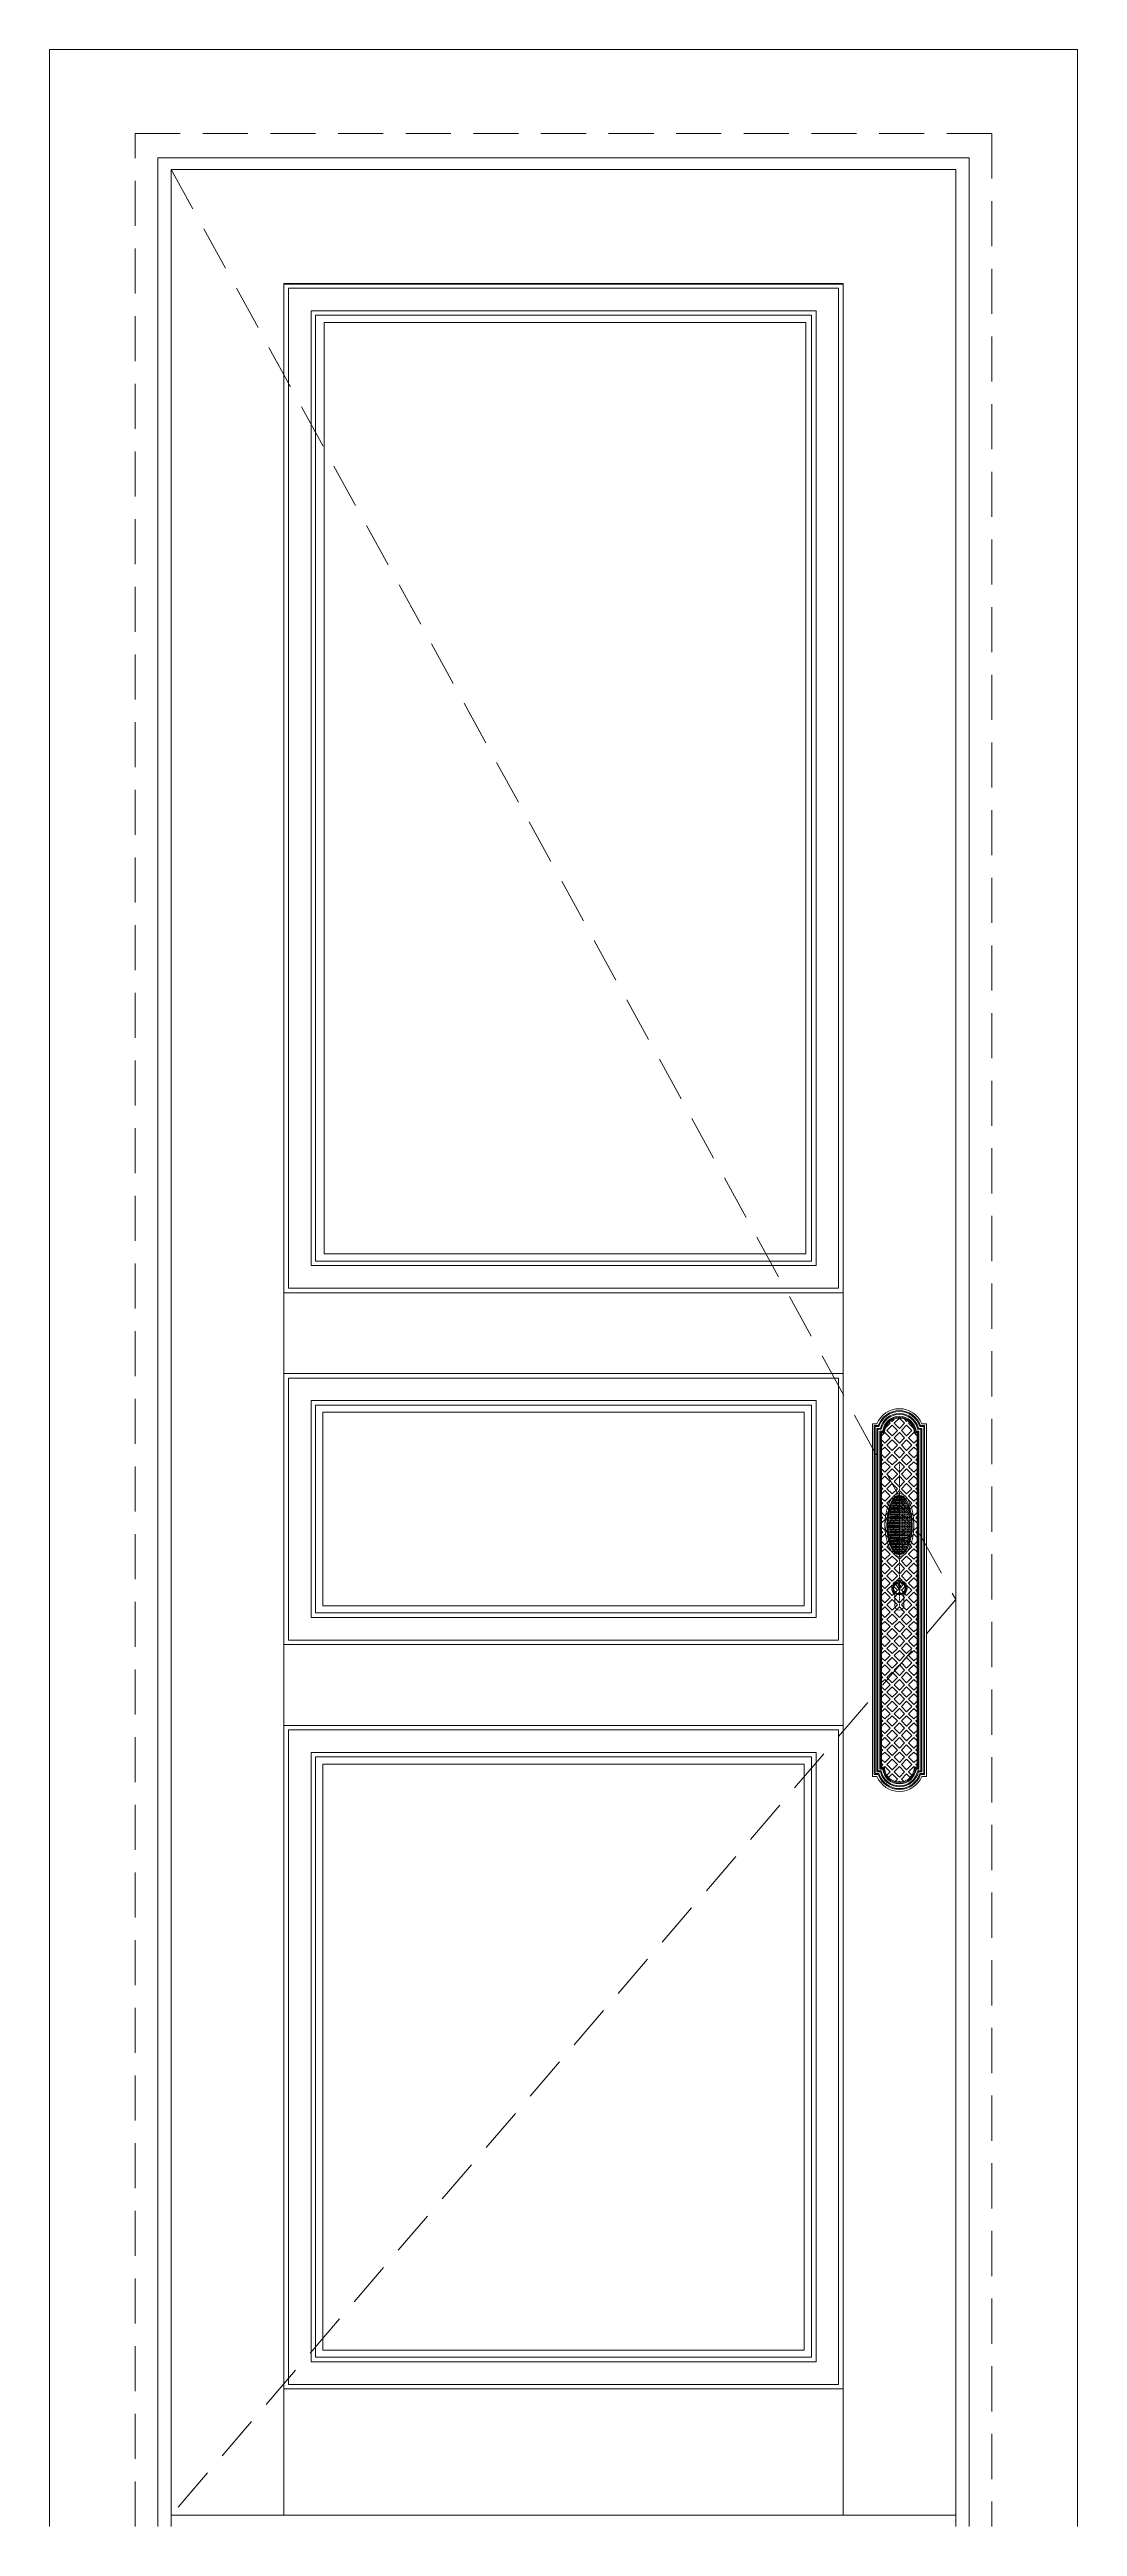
# Model space of a CAD drawing. Header units: inches. Extents: x 258415 to 640093, y 441672 to 945769.
# Drawn here: x 338361 to 339501, y 478510 to 481255 of the extents above; entities that cross this region are included whole.
import ezdxf

# ---------------------------------------------------------------- set-up
doc = ezdxf.new("R2010")
doc.units = ezdxf.units.IN
doc.header["$MEASUREMENT"] = 0
doc.linetypes.add('HIDDEN', pattern=[0.375, 0.25, -0.125])
doc.layers.add('8', color=8, linetype='Continuous')
for name, color, linetype, lineweight in [('Bronze', 40, 'Continuous', 0), ('CQ Hardware Accs.', 1, 'Continuous', 0), ('CQ Wood', 30, 'Continuous', 0)]:
    doc.layers.add(name, color=color, linetype=linetype, lineweight=lineweight)
doc.styles.get("Standard").update_dxf_attribs({"font": 'arial.ttf'})

# ---------------------------------------------------------------- blocks, each defined once
blk = doc.blocks.new('brass handle')
at = {"layer": 'Bronze', "lineweight": 0}
h = blk.add_hatch(dxfattribs=at)
h.set_pattern_fill('BRASS', color=256, scale=10)
h.set_pattern_definition([(0, (-6866.711, -18972.0017), (0, 2.5), []), (0, (-6866.711, -18970.7517), (0, 2.5), [1.25, -0.625])])
edge = h.paths.add_edge_path()
edge.add_spline(control_points=[(23302, -14195.7), (23301.3, -14195.7), (23300.5, -14195.6), (23299.1, -14194.9), (23298.3, -14194.4), (23296.8, -14193), (23296, -14192.1), (23294.6, -14190), (23294, -14188.7), (23292.4, -14185.2), (23291.5, -14182.7), (23290.2, -14177.1), (23289.7, -14174.1), (23289.1, -14167.9), (23289, -14164.6), (23289.1, -14158.2), (23289.4, -14155.1), (23290.4, -14149.1), (23291.1, -14146.3), (23292.7, -14141.3), (23293.7, -14139.1), (23295.6, -14135.9), (23296.5, -14134.8), (23298.3, -14133.1), (23299.2, -14132.5), (23300.8, -14131.8), (23301.5, -14131.7), (23302.9, -14131.8), (23303.6, -14131.9), (23305, -14132.6), (23305.8, -14133.1), (23307.2, -14134.4), (23307.9, -14135.3), (23309.3, -14137.3), (23309.9, -14138.4), (23311.5, -14141.8), (23312.3, -14144.2), (23313.7, -14149.7), (23314.3, -14152.6), (23314.9, -14158.8), (23315.1, -14162), (23314.9, -14168.3), (23314.7, -14171.5), (23313.8, -14177.5), (23313.2, -14180.3), (23311.6, -14185.4), (23310.6, -14187.7), (23308.8, -14191), (23307.9, -14192.3), (23306, -14194.2), (23305.1, -14194.8), (23303.5, -14195.6), (23302.7, -14195.7), (23302, -14195.7)], knot_values=[0, 0, 0, 0, 0.188873, 0.188873, 0.377747, 0.377747, 0.56662, 0.56662, 0.755494, 0.755494, 1.050692, 1.050692, 1.345891, 1.345891, 1.641089, 1.641089, 1.936288, 1.936288, 2.231487, 2.231487, 2.526685, 2.526685, 2.751736, 2.751736, 2.976786, 2.976786, 3.156904, 3.156904, 3.337022, 3.337022, 3.51714, 3.51714, 3.697259, 3.697259, 3.877377, 3.877377, 4.170415, 4.170415, 4.463453, 4.463453, 4.756491, 4.756491, 5.049529, 5.049529, 5.342567, 5.342567, 5.635605, 5.635605, 5.866749, 5.866749, 6.097894, 6.097894, 6.283185, 6.283185, 6.283185, 6.283185], degree=3, periodic=0)
at = {"layer": '8', "color": 8, "linetype": 'HIDDEN', "lineweight": 0, "ltscale": 5}
for radius in [16.1, 10.9, 7.5]:
    blk.add_circle((23302, -14163.7, 0), radius, dxfattribs=at)
at = {"layer": 'Bronze', "lineweight": 0, "extrusion": (0, 0, -1)}
blk.add_ellipse((23302, -14163.7, 0), major_axis=(0, 35), ratio=0.457143, dxfattribs=at)
blk.add_ellipse((23302, -14163.7, 0), major_axis=(0, 33), ratio=0.424232, start_param=3.141593, end_param=9.424778, dxfattribs=at)
at = {"layer": 'Bronze', "lineweight": 0}
blk.add_open_spline([(23302, -14195.7, 0), (23301.3, -14195.7, 0), (23300.5, -14195.6, 0), (23299.1, -14194.9, 0), (23298.3, -14194.4, 0), (23296.8, -14193, 0), (23296, -14192.1, 0), (23294.6, -14190, 0), (23294, -14188.7, 0), (23292.4, -14185.2, 0), (23291.5, -14182.7, 0), (23290.2, -14177.1, 0), (23289.7, -14174.1, 0), (23289.1, -14167.9, 0), (23289, -14164.6, 0), (23289.1, -14158.2, 0), (23289.4, -14155.1, 0), (23290.4, -14149.1, 0), (23291.1, -14146.3, 0), (23292.7, -14141.3, 0), (23293.7, -14139.1, 0), (23295.6, -14135.9, 0), (23296.5, -14134.8, 0), (23298.3, -14133.1, 0), (23299.2, -14132.5, 0), (23300.8, -14131.8, 0), (23301.5, -14131.7, 0), (23302.9, -14131.8, 0), (23303.6, -14131.9, 0), (23305, -14132.6, 0), (23305.8, -14133.1, 0), (23307.2, -14134.4, 0), (23307.9, -14135.3, 0), (23309.3, -14137.3, 0), (23309.9, -14138.4, 0), (23311.5, -14141.8, 0), (23312.3, -14144.2, 0), (23313.7, -14149.7, 0), (23314.3, -14152.6, 0), (23314.9, -14158.8, 0), (23315.1, -14162, 0), (23314.9, -14168.3, 0), (23314.7, -14171.5, 0), (23313.8, -14177.5, 0), (23313.2, -14180.3, 0), (23311.6, -14185.4, 0), (23310.6, -14187.7, 0), (23308.8, -14191, 0), (23307.9, -14192.3, 0), (23306, -14194.2, 0), (23305.1, -14194.8, 0), (23303.5, -14195.6, 0), (23302.7, -14195.7, 0), (23302, -14195.7, 0)], degree=3, knots=[0, 0, 0, 0, 0.188873, 0.188873, 0.377747, 0.377747, 0.56662, 0.56662, 0.755494, 0.755494, 1.050692, 1.050692, 1.345891, 1.345891, 1.641089, 1.641089, 1.936288, 1.936288, 2.231487, 2.231487, 2.526685, 2.526685, 2.751736, 2.751736, 2.976786, 2.976786, 3.156904, 3.156904, 3.337022, 3.337022, 3.51714, 3.51714, 3.697259, 3.697259, 3.877377, 3.877377, 4.170415, 4.170415, 4.463453, 4.463453, 4.756491, 4.756491, 5.049529, 5.049529, 5.342567, 5.342567, 5.635605, 5.635605, 5.866749, 5.866749, 6.097894, 6.097894, 6.283185, 6.283185, 6.283185, 6.283185], dxfattribs=at)
blk = doc.blocks.new('cylinder1')
at = {"color": 43, "lineweight": 0}
blk.add_lwpolyline([(56200.8, -1090), (56200.8, -1077.4, -0.239932), (56197.3, -1070.5, -1), (56214.3, -1070.5, -0.239932), (56210.8, -1077.4), (56210.8, -1090, -1), (56200.8, -1090, -1)], format="xyb", dxfattribs=at)
blk.add_lwpolyline([(56204.9, -1072.8), (56205.5, -1071.6), (56205.5, -1070.4), (56204.6, -1070), (56204.6, -1067.2), (56205.9, -1066.3), (56205.9, -1065.5), (56204.5, -1064.7), (56204.5, -1063.3, -0.094565), (56207.2, -1063.3), (56207.2, -1067.3), (56205.9, -1068), (56205.9, -1068.9), (56206.8, -1069.9), (56206.8, -1071.6), (56206.3, -1072.8)], format="xyb", close=True, dxfattribs=at)
blk.add_circle((56205.8, -1070.5), 7.37, dxfattribs=at)
for centre, radius, start, end in [((56205.8, -1070.5), 6.49, 102.2902, 77.7098), ((56205.8, -1067.2), 3.14, 116.0639, 257.5457), ((56205.8, -1067.2), 3.14, 288.2638, 63.9361)]:
    blk.add_arc(centre, radius, start, end, dxfattribs=at)
at = {"color": 43, "lineweight": 0, "insert": (56201, -1084.4), "char_height": 1, "attachment_point": 1}
blk.add_mtext_dynamic_manual_height_columns('\\pxqc;EURO\\PCYLINDER', width=9.589, gutter_width=1, heights=[0], dxfattribs=at)
blk = doc.blocks.new('door plate')
at = {"layer": 'Bronze', "lineweight": 0}
for p, q in [((33250.6, 32021.7, 0), (33247.1, 32018.2, 0)), ((33250.6, 32021.7, 0), (33247.1, 32018.2, 0)), ((33247.1, 32013.6, 0), (33250.6, 32010, 0)), ((33247.1, 32013.6, 0), (33250.6, 32010, 0)), ((33256.5, 32015.9, 0), (33250.6, 32010, 0)), ((33256.5, 32015.9, 0), (33250.6, 32010, 0)), ((33256.5, 32032, 0), (33251, 32026.5, 0)), ((33256.5, 32032, 0), (33251, 32026.5, 0)), ((33258.7, 32029.8, 0), (33252.8, 32023.9, 0)), ((33258.7, 32029.8, 0), (33252.8, 32023.9, 0)), ((33252.8, 32023.9, 0), (33258.7, 32018.1, 0)), ((33252.8, 32023.9, 0), (33258.7, 32018.1, 0)), ((33258.7, 32013.7, 0), (33252.8, 32007.8, 0)), ((33258.7, 32013.7, 0), (33252.8, 32007.8, 0)), ((33255.3, 32033.2, 0), (33256.5, 32032, 0)), ((33255.3, 32033.2, 0), (33256.5, 32032, 0)), ((33257.7, 32035.1, 0), (33258.7, 32034.2, 0)), ((33257.7, 32035.1, 0), (33258.7, 32034.2, 0)), ((33261.5, 32037, 0), (33258.7, 32034.2, 0)), ((33261.5, 32037, 0), (33258.7, 32034.2, 0)), ((33258.7, 32029.8, 0), (33264.5, 32023.9, 0)), ((33258.7, 32029.8, 0), (33264.5, 32023.9, 0)), ((33264.5, 32023.9, 0), (33258.7, 32018.1, 0)), ((33264.5, 32023.9, 0), (33258.7, 32018.1, 0)), ((33258.7, 32013.7, 0), (33264.5, 32007.8, 0)), ((33258.7, 32013.7, 0), (33264.5, 32007.8, 0)), ((33266.7, 32037.8, 0), (33260.9, 32032, 0)), ((33266.7, 32037.8, 0), (33260.9, 32032, 0)), ((33260.9, 32032, 0), (33266.7, 32026.1, 0)), ((33260.9, 32032, 0), (33266.7, 32026.1, 0)), ((33266.7, 32021.7, 0), (33260.9, 32015.9, 0)), ((33266.7, 32021.7, 0), (33260.9, 32015.9, 0)), ((33260.9, 32015.9, 0), (33266.7, 32010, 0)), ((33260.9, 32015.9, 0), (33266.7, 32010, 0)), ((33266.7, 32037.8, 0), (33272.6, 32032, 0)), ((33266.7, 32037.8, 0), (33272.6, 32032, 0)), ((33272.6, 32032, 0), (33266.7, 32026.1, 0)), ((33272.6, 32032, 0), (33266.7, 32026.1, 0)), ((33266.7, 32021.7, 0), (33272.6, 32015.9, 0)), ((33266.7, 32021.7, 0), (33272.6, 32015.9, 0)), ((33272.6, 32015.9, 0), (33266.7, 32010, 0)), ((33272.6, 32015.9, 0), (33266.7, 32010, 0)), ((33274.8, 32029.8, 0), (33268.9, 32023.9, 0)), ((33274.8, 32029.8, 0), (33268.9, 32023.9, 0)), ((33268.9, 32023.9, 0), (33274.8, 32018.1, 0)), ((33268.9, 32023.9, 0), (33274.8, 32018.1, 0)), ((33274.8, 32013.7, 0), (33268.9, 32007.8, 0)), ((33274.8, 32013.7, 0), (33268.9, 32007.8, 0)), ((33272, 32037, 0), (33274.8, 32034.2, 0)), ((33272, 32037, 0), (33274.8, 32034.2, 0)), ((33275.8, 32035.1, 0), (33274.8, 32034.2, 0)), ((33275.8, 32035.1, 0), (33274.8, 32034.2, 0)), ((33274.8, 32029.8, 0), (33280.6, 32023.9, 0)), ((33274.8, 32029.8, 0), (33280.6, 32023.9, 0)), ((33280.6, 32023.9, 0), (33274.8, 32018.1, 0)), ((33280.6, 32023.9, 0), (33274.8, 32018.1, 0)), ((33274.8, 32013.7, 0), (33280.6, 32007.8, 0)), ((33274.8, 32013.7, 0), (33280.6, 32007.8, 0)), ((33278.2, 32033.2, 0), (33277, 32032, 0)), ((33278.2, 32033.2, 0), (33277, 32032, 0)), ((33277, 32032, 0), (33282.4, 32026.5, 0)), ((33277, 32032, 0), (33282.4, 32026.5, 0)), ((33277, 32015.9, 0), (33282.8, 32010, 0)), ((33277, 32015.9, 0), (33282.8, 32010, 0)), ((33282.8, 32021.7, 0), (33286.4, 32018.2, 0)), ((33282.8, 32021.7, 0), (33286.4, 32018.2, 0)), ((33286.4, 32013.6, 0), (33282.8, 32010, 0)), ((33286.4, 32013.6, 0), (33282.8, 32010, 0)), ((33247.1, 32009.2, 0), (33248.4, 32007.8, 0)), ((33247.1, 32009.2, 0), (33248.4, 32007.8, 0)), ((33248.4, 32007.8, 0), (33247.1, 32006.5, 0)), ((33248.4, 32007.8, 0), (33247.1, 32006.5, 0)), ((33250.6, 32005.6, 0), (33247.1, 32002.1, 0)), ((33250.6, 32005.6, 0), (33247.1, 32002.1, 0)), ((33247.1, 31993.1, 0), (33248.4, 31991.7, 0)), ((33247.1, 31993.1, 0), (33248.4, 31991.7, 0)), ((33248.4, 31991.7, 0), (33247.1, 31990.4, 0)), ((33248.4, 31991.7, 0), (33247.1, 31990.4, 0)), ((33250.6, 32005.6, 0), (33256.5, 31999.8, 0)), ((33250.6, 32005.6, 0), (33256.5, 31999.8, 0)), ((33252.8, 32007.8, 0), (33258.7, 32002, 0)), ((33252.8, 32007.8, 0), (33258.7, 32002, 0)), ((33264.5, 32007.8, 0), (33258.7, 32002, 0)), ((33264.5, 32007.8, 0), (33258.7, 32002, 0)), ((33258.7, 31997.6, 0), (33264.5, 31991.7, 0)), ((33258.7, 31997.6, 0), (33264.5, 31991.7, 0)), ((33266.7, 32005.6, 0), (33260.9, 31999.8, 0)), ((33266.7, 32005.6, 0), (33260.9, 31999.8, 0)), ((33260.9, 31999.8, 0), (33266.7, 31993.9, 0)), ((33260.9, 31999.8, 0), (33266.7, 31993.9, 0)), ((33266.7, 32005.6, 0), (33272.6, 31999.8, 0)), ((33266.7, 32005.6, 0), (33272.6, 31999.8, 0)), ((33272.6, 31999.8, 0), (33266.7, 31993.9, 0)), ((33272.6, 31999.8, 0), (33266.7, 31993.9, 0)), ((33268.9, 32007.8, 0), (33274.8, 32002, 0)), ((33268.9, 32007.8, 0), (33274.8, 32002, 0)), ((33274.8, 31997.6, 0), (33268.9, 31991.7, 0)), ((33274.8, 31997.6, 0), (33268.9, 31991.7, 0)), ((33280.6, 32007.8, 0), (33274.8, 32002, 0)), ((33280.6, 32007.8, 0), (33274.8, 32002, 0)), ((33286.4, 32009.2, 0), (33285, 32007.8, 0)), ((33286.4, 32009.2, 0), (33285, 32007.8, 0)), ((33285, 32007.8, 0), (33286.4, 32006.5, 0)), ((33285, 32007.8, 0), (33286.4, 32006.5, 0)), ((33286.4, 31993.1, 0), (33285, 31991.7, 0)), ((33286.4, 31993.1, 0), (33285, 31991.7, 0)), ((33285, 31991.7, 0), (33286.4, 31990.4, 0)), ((33285, 31991.7, 0), (33286.4, 31990.4, 0)), ((33247.1, 31977, 0), (33248.4, 31975.6, 0)), ((33247.1, 31977, 0), (33248.4, 31975.6, 0)), ((33248.4, 31975.6, 0), (33247.1, 31974.3, 0)), ((33248.4, 31975.6, 0), (33247.1, 31974.3, 0)), ((33250.6, 31973.4, 0), (33247.1, 31969.9, 0)), ((33250.6, 31973.4, 0), (33247.1, 31969.9, 0)), ((33247.1, 31960.9, 0), (33248.4, 31959.5, 0)), ((33247.1, 31960.9, 0), (33248.4, 31959.5, 0)), ((33248.4, 31959.5, 0), (33247.1, 31958.2, 0)), ((33248.4, 31959.5, 0), (33247.1, 31958.2, 0)), ((33250.6, 31973.4, 0), (33256.5, 31967.6, 0)), ((33250.6, 31973.4, 0), (33256.5, 31967.6, 0)), ((33258.7, 31981.5, 0), (33252.8, 31975.6, 0)), ((33258.7, 31981.5, 0), (33252.8, 31975.6, 0)), ((33252.8, 31975.6, 0), (33258.7, 31969.8, 0)), ((33252.8, 31975.6, 0), (33258.7, 31969.8, 0)), ((33258.7, 31981.5, 0), (33264.5, 31975.6, 0)), ((33258.7, 31981.5, 0), (33264.5, 31975.6, 0)), ((33264.5, 31975.6, 0), (33258.7, 31969.8, 0)), ((33264.5, 31975.6, 0), (33258.7, 31969.8, 0)), ((33258.7, 31965.4, 0), (33264.5, 31959.5, 0)), ((33258.7, 31965.4, 0), (33264.5, 31959.5, 0)), ((33266.7, 31973.4, 0), (33260.9, 31967.6, 0)), ((33266.7, 31973.4, 0), (33260.9, 31967.6, 0)), ((33260.9, 31967.6, 0), (33266.7, 31961.7, 0)), ((33260.9, 31967.6, 0), (33266.7, 31961.7, 0)), ((33266.7, 31973.4, 0), (33272.6, 31967.6, 0)), ((33266.7, 31973.4, 0), (33272.6, 31967.6, 0)), ((33272.6, 31967.6, 0), (33266.7, 31961.7, 0)), ((33272.6, 31967.6, 0), (33266.7, 31961.7, 0)), ((33268.9, 31975.6, 0), (33274.8, 31969.8, 0)), ((33268.9, 31975.6, 0), (33274.8, 31969.8, 0)), ((33274.8, 31965.4, 0), (33268.9, 31959.5, 0)), ((33274.8, 31965.4, 0), (33268.9, 31959.5, 0)), ((33280.6, 31975.6, 0), (33274.8, 31969.8, 0)), ((33280.6, 31975.6, 0), (33274.8, 31969.8, 0)), ((33286.4, 31977, 0), (33285, 31975.6, 0)), ((33286.4, 31977, 0), (33285, 31975.6, 0)), ((33285, 31975.6, 0), (33286.4, 31974.3, 0)), ((33285, 31975.6, 0), (33286.4, 31974.3, 0)), ((33286.4, 31960.9, 0), (33285, 31959.5, 0)), ((33286.4, 31960.9, 0), (33285, 31959.5, 0)), ((33285, 31959.5, 0), (33286.4, 31958.2, 0)), ((33285, 31959.5, 0), (33286.4, 31958.2, 0)), ((33247.1, 31949.2, 0), (33250.6, 31945.6, 0)), ((33247.1, 31949.2, 0), (33250.6, 31945.6, 0)), ((33247.1, 31944.8, 0), (33248.4, 31943.5, 0)), ((33247.1, 31944.8, 0), (33248.4, 31943.5, 0)), ((33248.4, 31943.5, 0), (33247.1, 31942.1, 0)), ((33248.4, 31943.5, 0), (33247.1, 31942.1, 0)), ((33250.6, 31941.3, 0), (33247.1, 31937.7, 0)), ((33250.6, 31941.3, 0), (33247.1, 31937.7, 0)), ((33250.6, 31941.3, 0), (33256.5, 31935.4, 0)), ((33250.6, 31941.3, 0), (33256.5, 31935.4, 0)), ((33258.7, 31949.3, 0), (33252.8, 31943.5, 0)), ((33258.7, 31949.3, 0), (33252.8, 31943.5, 0)), ((33252.8, 31943.5, 0), (33258.7, 31937.6, 0)), ((33252.8, 31943.5, 0), (33258.7, 31937.6, 0)), ((33258.7, 31949.3, 0), (33264.5, 31943.5, 0)), ((33258.7, 31949.3, 0), (33264.5, 31943.5, 0)), ((33264.5, 31943.5, 0), (33258.7, 31937.6, 0)), ((33264.5, 31943.5, 0), (33258.7, 31937.6, 0)), ((33266.7, 31941.3, 0), (33260.9, 31935.4, 0)), ((33266.7, 31941.3, 0), (33260.9, 31935.4, 0)), ((33260.9, 31935.4, 0), (33261.7, 31934.6, 0)), ((33260.9, 31935.4, 0), (33261.7, 31934.6, 0)), ((33266.7, 31941.3, 0), (33272.6, 31935.4, 0)), ((33266.7, 31941.3, 0), (33272.6, 31935.4, 0)), ((33268.9, 31943.5, 0), (33274.8, 31937.6, 0)), ((33268.9, 31943.5, 0), (33274.8, 31937.6, 0)), ((33272.6, 31935.4, 0), (33271.7, 31934.6, 0)), ((33272.6, 31935.4, 0), (33271.7, 31934.6, 0)), ((33280.6, 31943.5, 0), (33274.8, 31937.6, 0)), ((33280.6, 31943.5, 0), (33274.8, 31937.6, 0)), ((33286.4, 31949.2, 0), (33282.8, 31945.6, 0)), ((33286.4, 31949.2, 0), (33282.8, 31945.6, 0)), ((33286.4, 31944.8, 0), (33285, 31943.5, 0)), ((33286.4, 31944.8, 0), (33285, 31943.5, 0)), ((33285, 31943.5, 0), (33286.4, 31942.1, 0)), ((33285, 31943.5, 0), (33286.4, 31942.1, 0)), ((33247.1, 31928.7, 0), (33248.4, 31927.4, 0)), ((33247.1, 31928.7, 0), (33248.4, 31927.4, 0)), ((33248.4, 31927.4, 0), (33247.1, 31926, 0)), ((33248.4, 31927.4, 0), (33247.1, 31926, 0)), ((33247.1, 31912.6, 0), (33248.4, 31911.3, 0)), ((33247.1, 31912.6, 0), (33248.4, 31911.3, 0)), ((33248.4, 31911.3, 0), (33247.1, 31909.9, 0)), ((33248.4, 31911.3, 0), (33247.1, 31909.9, 0)), ((33250.6, 31909.1, 0), (33247.1, 31905.5, 0)), ((33250.6, 31909.1, 0), (33247.1, 31905.5, 0)), ((33250.6, 31909.1, 0), (33256.5, 31903.2, 0)), ((33250.6, 31909.1, 0), (33256.5, 31903.2, 0)), ((33261.7, 31904.1, 0), (33260.9, 31903.2, 0)), ((33261.7, 31904.1, 0), (33260.9, 31903.2, 0)), ((33260.9, 31903.2, 0), (33266.7, 31897.4, 0)), ((33260.9, 31903.2, 0), (33266.7, 31897.4, 0)), ((33272.6, 31903.2, 0), (33266.7, 31897.4, 0)), ((33272.6, 31903.2, 0), (33266.7, 31897.4, 0)), ((33271.7, 31904.1, 0), (33272.6, 31903.2, 0)), ((33271.7, 31904.1, 0), (33272.6, 31903.2, 0)), ((33280.6, 31911.3, 0), (33274.8, 31905.4, 0)), ((33280.6, 31911.3, 0), (33274.8, 31905.4, 0)), ((33286.4, 31928.7, 0), (33285, 31927.4, 0)), ((33286.4, 31928.7, 0), (33285, 31927.4, 0)), ((33285, 31927.4, 0), (33286.4, 31926, 0)), ((33285, 31927.4, 0), (33286.4, 31926, 0)), ((33286.4, 31912.6, 0), (33285, 31911.3, 0)), ((33286.4, 31912.6, 0), (33285, 31911.3, 0)), ((33285, 31911.3, 0), (33286.4, 31909.9, 0)), ((33285, 31911.3, 0), (33286.4, 31909.9, 0)), ((33247.1, 31896.5, 0), (33248.4, 31895.2, 0)), ((33247.1, 31896.5, 0), (33248.4, 31895.2, 0)), ((33248.4, 31895.2, 0), (33247.1, 31893.8, 0)), ((33248.4, 31895.2, 0), (33247.1, 31893.8, 0)), ((33247.1, 31880.4, 0), (33248.4, 31879.1, 0)), ((33247.1, 31880.4, 0), (33248.4, 31879.1, 0)), ((33248.4, 31879.1, 0), (33247.1, 31877.7, 0)), ((33248.4, 31879.1, 0), (33247.1, 31877.7, 0)), ((33250.6, 31876.9, 0), (33247.1, 31873.3, 0)), ((33250.6, 31876.9, 0), (33247.1, 31873.3, 0)), ((33250.6, 31876.9, 0), (33256.5, 31871, 0)), ((33250.6, 31876.9, 0), (33256.5, 31871, 0)), ((33258.7, 31884.9, 0), (33252.8, 31879.1, 0)), ((33258.7, 31884.9, 0), (33252.8, 31879.1, 0)), ((33252.8, 31879.1, 0), (33258.7, 31873.2, 0)), ((33252.8, 31879.1, 0), (33258.7, 31873.2, 0)), ((33258.7, 31901, 0), (33264.5, 31895.2, 0)), ((33258.7, 31901, 0), (33264.5, 31895.2, 0)), ((33258.7, 31884.9, 0), (33264.5, 31879.1, 0)), ((33258.7, 31884.9, 0), (33264.5, 31879.1, 0)), ((33264.5, 31879.1, 0), (33258.7, 31873.2, 0)), ((33264.5, 31879.1, 0), (33258.7, 31873.2, 0)), ((33266.7, 31876.9, 0), (33260.9, 31871, 0)), ((33266.7, 31876.9, 0), (33260.9, 31871, 0)), ((33266.7, 31876.9, 0), (33272.6, 31871, 0)), ((33266.7, 31876.9, 0), (33272.6, 31871, 0)), ((33274.8, 31901, 0), (33268.9, 31895.2, 0)), ((33274.8, 31901, 0), (33268.9, 31895.2, 0)), ((33274.8, 31884.9, 0), (33268.9, 31879.1, 0)), ((33274.8, 31884.9, 0), (33268.9, 31879.1, 0)), ((33268.9, 31879.1, 0), (33274.8, 31873.2, 0)), ((33268.9, 31879.1, 0), (33274.8, 31873.2, 0)), ((33274.8, 31884.9, 0), (33280.6, 31879.1, 0)), ((33274.8, 31884.9, 0), (33280.6, 31879.1, 0)), ((33280.6, 31879.1, 0), (33274.8, 31873.2, 0)), ((33280.6, 31879.1, 0), (33274.8, 31873.2, 0)), ((33286.4, 31896.5, 0), (33285, 31895.2, 0)), ((33286.4, 31896.5, 0), (33285, 31895.2, 0)), ((33285, 31895.2, 0), (33286.4, 31893.8, 0)), ((33285, 31895.2, 0), (33286.4, 31893.8, 0)), ((33286.4, 31880.4, 0), (33285, 31879.1, 0)), ((33286.4, 31880.4, 0), (33285, 31879.1, 0)), ((33285, 31879.1, 0), (33286.4, 31877.7, 0)), ((33285, 31879.1, 0), (33286.4, 31877.7, 0)), ((33247.1, 31864.4, 0), (33248.4, 31863, 0)), ((33247.1, 31864.4, 0), (33248.4, 31863, 0)), ((33248.4, 31863, 0), (33247.1, 31861.6, 0)), ((33248.4, 31863, 0), (33247.1, 31861.6, 0)), ((33247.1, 31848.3, 0), (33248.4, 31846.9, 0)), ((33247.1, 31848.3, 0), (33248.4, 31846.9, 0)), ((33248.4, 31846.9, 0), (33247.1, 31845.5, 0)), ((33248.4, 31846.9, 0), (33247.1, 31845.5, 0)), ((33258.7, 31852.7, 0), (33252.8, 31846.9, 0)), ((33258.7, 31852.7, 0), (33252.8, 31846.9, 0)), ((33252.8, 31846.9, 0), (33258.7, 31841, 0)), ((33252.8, 31846.9, 0), (33258.7, 31841, 0)), ((33258.7, 31868.8, 0), (33264.5, 31863, 0)), ((33258.7, 31868.8, 0), (33264.5, 31863, 0)), ((33258.7, 31852.7, 0), (33264.5, 31846.9, 0)), ((33258.7, 31852.7, 0), (33264.5, 31846.9, 0)), ((33264.5, 31846.9, 0), (33258.7, 31841, 0)), ((33264.5, 31846.9, 0), (33258.7, 31841, 0)), ((33260.9, 31871, 0), (33266.7, 31865.2, 0)), ((33260.9, 31871, 0), (33266.7, 31865.2, 0)), ((33272.6, 31871, 0), (33266.7, 31865.2, 0)), ((33272.6, 31871, 0), (33266.7, 31865.2, 0)), ((33274.8, 31868.8, 0), (33268.9, 31863, 0)), ((33274.8, 31868.8, 0), (33268.9, 31863, 0)), ((33268.9, 31846.9, 0), (33274.8, 31841, 0)), ((33268.9, 31846.9, 0), (33274.8, 31841, 0)), ((33280.6, 31846.9, 0), (33274.8, 31841, 0)), ((33280.6, 31846.9, 0), (33274.8, 31841, 0)), ((33286.4, 31864.4, 0), (33285, 31863, 0)), ((33286.4, 31864.4, 0), (33285, 31863, 0)), ((33285, 31863, 0), (33286.4, 31861.6, 0)), ((33285, 31863, 0), (33286.4, 31861.6, 0)), ((33286.4, 31848.3, 0), (33285, 31846.9, 0)), ((33286.4, 31848.3, 0), (33285, 31846.9, 0)), ((33285, 31846.9, 0), (33286.4, 31845.5, 0)), ((33285, 31846.9, 0), (33286.4, 31845.5, 0)), ((33250.6, 31844.7, 0), (33247.1, 31841.1, 0)), ((33250.6, 31844.7, 0), (33247.1, 31841.1, 0)), ((33247.1, 31832.2, 0), (33248.4, 31830.8, 0)), ((33247.1, 31832.2, 0), (33248.4, 31830.8, 0)), ((33248.4, 31830.8, 0), (33247.1, 31829.4, 0)), ((33248.4, 31830.8, 0), (33247.1, 31829.4, 0)), ((33247.1, 31820.5, 0), (33250.6, 31816.9, 0)), ((33247.1, 31820.5, 0), (33250.6, 31816.9, 0)), ((33250.6, 31844.7, 0), (33256.5, 31838.8, 0)), ((33250.6, 31844.7, 0), (33256.5, 31838.8, 0)), ((33258.7, 31820.6, 0), (33252.8, 31814.7, 0)), ((33258.7, 31820.6, 0), (33252.8, 31814.7, 0)), ((33258.7, 31836.7, 0), (33264.5, 31830.8, 0)), ((33258.7, 31836.7, 0), (33264.5, 31830.8, 0)), ((33258.7, 31820.6, 0), (33264.5, 31814.7, 0)), ((33258.7, 31820.6, 0), (33264.5, 31814.7, 0)), ((33266.7, 31844.7, 0), (33260.9, 31838.8, 0)), ((33266.7, 31844.7, 0), (33260.9, 31838.8, 0)), ((33260.9, 31838.8, 0), (33266.7, 31833, 0)), ((33260.9, 31838.8, 0), (33266.7, 31833, 0)), ((33266.7, 31844.7, 0), (33272.6, 31838.8, 0)), ((33266.7, 31844.7, 0), (33272.6, 31838.8, 0)), ((33272.6, 31838.8, 0), (33266.7, 31833, 0)), ((33272.6, 31838.8, 0), (33266.7, 31833, 0)), ((33274.8, 31836.7, 0), (33268.9, 31830.8, 0)), ((33274.8, 31836.7, 0), (33268.9, 31830.8, 0)), ((33286.4, 31820.5, 0), (33282.8, 31816.9, 0)), ((33286.4, 31820.5, 0), (33282.8, 31816.9, 0)), ((33286.4, 31832.2, 0), (33285, 31830.8, 0)), ((33286.4, 31832.2, 0), (33285, 31830.8, 0)), ((33285, 31830.8, 0), (33286.4, 31829.4, 0)), ((33285, 31830.8, 0), (33286.4, 31829.4, 0)), ((33247.1, 31816.1, 0), (33248.4, 31814.7, 0)), ((33247.1, 31816.1, 0), (33248.4, 31814.7, 0)), ((33248.4, 31814.7, 0), (33247.1, 31813.3, 0)), ((33248.4, 31814.7, 0), (33247.1, 31813.3, 0)), ((33250.6, 31812.5, 0), (33247.1, 31809, 0)), ((33250.6, 31812.5, 0), (33247.1, 31809, 0)), ((33247.1, 31800, 0), (33248.4, 31798.6, 0)), ((33247.1, 31800, 0), (33248.4, 31798.6, 0)), ((33248.4, 31798.6, 0), (33247.1, 31797.2, 0)), ((33248.4, 31798.6, 0), (33247.1, 31797.2, 0)), ((33250.6, 31812.5, 0), (33256.5, 31806.7, 0)), ((33250.6, 31812.5, 0), (33256.5, 31806.7, 0)), ((33252.8, 31814.7, 0), (33258.7, 31808.9, 0)), ((33252.8, 31814.7, 0), (33258.7, 31808.9, 0)), ((33264.5, 31814.7, 0), (33258.7, 31808.9, 0)), ((33264.5, 31814.7, 0), (33258.7, 31808.9, 0)), ((33258.7, 31804.5, 0), (33264.5, 31798.6, 0)), ((33258.7, 31804.5, 0), (33264.5, 31798.6, 0)), ((33266.7, 31812.5, 0), (33260.9, 31806.7, 0)), ((33266.7, 31812.5, 0), (33260.9, 31806.7, 0)), ((33260.9, 31806.7, 0), (33266.7, 31800.8, 0)), ((33260.9, 31806.7, 0), (33266.7, 31800.8, 0)), ((33266.7, 31812.5, 0), (33272.6, 31806.7, 0)), ((33266.7, 31812.5, 0), (33272.6, 31806.7, 0)), ((33272.6, 31806.7, 0), (33266.7, 31800.8, 0)), ((33272.6, 31806.7, 0), (33266.7, 31800.8, 0)), ((33268.9, 31814.7, 0), (33274.8, 31808.9, 0)), ((33268.9, 31814.7, 0), (33274.8, 31808.9, 0)), ((33274.8, 31804.5, 0), (33268.9, 31798.6, 0)), ((33274.8, 31804.5, 0), (33268.9, 31798.6, 0)), ((33280.6, 31814.7, 0), (33274.8, 31808.9, 0)), ((33280.6, 31814.7, 0), (33274.8, 31808.9, 0)), ((33286.4, 31816.1, 0), (33285, 31814.7, 0)), ((33286.4, 31816.1, 0), (33285, 31814.7, 0)), ((33285, 31814.7, 0), (33286.4, 31813.3, 0)), ((33285, 31814.7, 0), (33286.4, 31813.3, 0)), ((33286.4, 31800, 0), (33285, 31798.6, 0)), ((33286.4, 31800, 0), (33285, 31798.6, 0)), ((33285, 31798.6, 0), (33286.4, 31797.2, 0)), ((33285, 31798.6, 0), (33286.4, 31797.2, 0)), ((33247.1, 31783.9, 0), (33248.4, 31782.5, 0)), ((33247.1, 31783.9, 0), (33248.4, 31782.5, 0)), ((33248.4, 31782.5, 0), (33247.1, 31781.2, 0)), ((33248.4, 31782.5, 0), (33247.1, 31781.2, 0)), ((33250.6, 31780.3, 0), (33247.1, 31776.8, 0)), ((33250.6, 31780.3, 0), (33247.1, 31776.8, 0)), ((33247.1, 31767.8, 0), (33248.4, 31766.4, 0)), ((33247.1, 31767.8, 0), (33248.4, 31766.4, 0)), ((33248.4, 31766.4, 0), (33247.1, 31765.1, 0)), ((33248.4, 31766.4, 0), (33247.1, 31765.1, 0)), ((33250.6, 31780.3, 0), (33256.5, 31774.5, 0)), ((33250.6, 31780.3, 0), (33256.5, 31774.5, 0)), ((33258.7, 31788.4, 0), (33252.8, 31782.5, 0)), ((33258.7, 31788.4, 0), (33252.8, 31782.5, 0)), ((33252.8, 31782.5, 0), (33258.7, 31776.7, 0)), ((33252.8, 31782.5, 0), (33258.7, 31776.7, 0)), ((33258.7, 31788.4, 0), (33264.5, 31782.5, 0)), ((33258.7, 31788.4, 0), (33264.5, 31782.5, 0)), ((33264.5, 31782.5, 0), (33258.7, 31776.7, 0)), ((33264.5, 31782.5, 0), (33258.7, 31776.7, 0)), ((33258.7, 31772.3, 0), (33264.5, 31766.4, 0)), ((33258.7, 31772.3, 0), (33264.5, 31766.4, 0)), ((33266.7, 31780.3, 0), (33260.9, 31774.5, 0)), ((33266.7, 31780.3, 0), (33260.9, 31774.5, 0)), ((33260.9, 31774.5, 0), (33266.7, 31768.6, 0)), ((33260.9, 31774.5, 0), (33266.7, 31768.6, 0)), ((33266.7, 31780.3, 0), (33272.6, 31774.5, 0)), ((33266.7, 31780.3, 0), (33272.6, 31774.5, 0)), ((33272.6, 31774.5, 0), (33266.7, 31768.6, 0)), ((33272.6, 31774.5, 0), (33266.7, 31768.6, 0)), ((33268.9, 31782.5, 0), (33274.8, 31776.7, 0)), ((33268.9, 31782.5, 0), (33274.8, 31776.7, 0)), ((33274.8, 31772.3, 0), (33268.9, 31766.4, 0)), ((33274.8, 31772.3, 0), (33268.9, 31766.4, 0)), ((33280.6, 31782.5, 0), (33274.8, 31776.7, 0)), ((33280.6, 31782.5, 0), (33274.8, 31776.7, 0)), ((33286.4, 31783.9, 0), (33285, 31782.5, 0)), ((33286.4, 31783.9, 0), (33285, 31782.5, 0)), ((33285, 31782.5, 0), (33286.4, 31781.2, 0)), ((33285, 31782.5, 0), (33286.4, 31781.2, 0)), ((33286.4, 31767.8, 0), (33285, 31766.4, 0)), ((33286.4, 31767.8, 0), (33285, 31766.4, 0)), ((33285, 31766.4, 0), (33286.4, 31765.1, 0)), ((33285, 31766.4, 0), (33286.4, 31765.1, 0)), ((33247.1, 31751.7, 0), (33248.4, 31750.3, 0)), ((33247.1, 31751.7, 0), (33248.4, 31750.3, 0)), ((33248.4, 31750.3, 0), (33247.1, 31749, 0)), ((33248.4, 31750.3, 0), (33247.1, 31749, 0)), ((33250.6, 31748.1, 0), (33247.1, 31744.6, 0)), ((33250.6, 31748.1, 0), (33247.1, 31744.6, 0)), ((33250.6, 31748.1, 0), (33256.5, 31742.3, 0)), ((33250.6, 31748.1, 0), (33256.5, 31742.3, 0)), ((33258.7, 31756.2, 0), (33252.8, 31750.3, 0)), ((33258.7, 31756.2, 0), (33252.8, 31750.3, 0)), ((33252.8, 31750.3, 0), (33258.7, 31744.5, 0)), ((33252.8, 31750.3, 0), (33258.7, 31744.5, 0)), ((33258.7, 31756.2, 0), (33264.5, 31750.3, 0)), ((33258.7, 31756.2, 0), (33264.5, 31750.3, 0)), ((33264.5, 31750.3, 0), (33258.7, 31744.5, 0)), ((33264.5, 31750.3, 0), (33258.7, 31744.5, 0)), ((33258.7, 31740.1, 0), (33264.5, 31734.2, 0)), ((33258.7, 31740.1, 0), (33264.5, 31734.2, 0)), ((33266.7, 31748.1, 0), (33260.9, 31742.3, 0)), ((33266.7, 31748.1, 0), (33260.9, 31742.3, 0)), ((33260.9, 31742.3, 0), (33266.7, 31736.4, 0)), ((33260.9, 31742.3, 0), (33266.7, 31736.4, 0)), ((33266.7, 31748.1, 0), (33272.6, 31742.3, 0)), ((33266.7, 31748.1, 0), (33272.6, 31742.3, 0)), ((33272.6, 31742.3, 0), (33266.7, 31736.4, 0)), ((33272.6, 31742.3, 0), (33266.7, 31736.4, 0)), ((33268.9, 31750.3, 0), (33274.8, 31744.5, 0)), ((33268.9, 31750.3, 0), (33274.8, 31744.5, 0)), ((33274.8, 31740.1, 0), (33268.9, 31734.2, 0)), ((33274.8, 31740.1, 0), (33268.9, 31734.2, 0)), ((33280.6, 31750.3, 0), (33274.8, 31744.5, 0)), ((33280.6, 31750.3, 0), (33274.8, 31744.5, 0)), ((33286.4, 31751.7, 0), (33285, 31750.3, 0)), ((33286.4, 31751.7, 0), (33285, 31750.3, 0)), ((33285, 31750.3, 0), (33286.4, 31749, 0)), ((33285, 31750.3, 0), (33286.4, 31749, 0)), ((33247.1, 31735.6, 0), (33248.4, 31734.2, 0)), ((33247.1, 31735.6, 0), (33248.4, 31734.2, 0)), ((33248.4, 31734.2, 0), (33247.1, 31732.9, 0)), ((33248.4, 31734.2, 0), (33247.1, 31732.9, 0)), ((33247.1, 31719.5, 0), (33248.4, 31718.2, 0)), ((33247.1, 31719.5, 0), (33248.4, 31718.2, 0)), ((33248.4, 31718.2, 0), (33247.1, 31716.8, 0)), ((33248.4, 31718.2, 0), (33247.1, 31716.8, 0)), ((33250.6, 31716, 0), (33247.1, 31712.4, 0)), ((33250.6, 31716, 0), (33247.1, 31712.4, 0)), ((33250.6, 31716, 0), (33256.5, 31710.1, 0)), ((33250.6, 31716, 0), (33256.5, 31710.1, 0)), ((33258.7, 31724, 0), (33252.8, 31718.2, 0)), ((33258.7, 31724, 0), (33252.8, 31718.2, 0)), ((33252.8, 31718.2, 0), (33258.7, 31712.3, 0)), ((33252.8, 31718.2, 0), (33258.7, 31712.3, 0)), ((33258.7, 31724, 0), (33264.5, 31718.2, 0)), ((33258.7, 31724, 0), (33264.5, 31718.2, 0)), ((33264.5, 31718.2, 0), (33258.7, 31712.3, 0)), ((33264.5, 31718.2, 0), (33258.7, 31712.3, 0)), ((33266.7, 31716, 0), (33260.9, 31710.1, 0)), ((33266.7, 31716, 0), (33260.9, 31710.1, 0)), ((33260.9, 31710.1, 0), (33266.7, 31704.3, 0)), ((33260.9, 31710.1, 0), (33266.7, 31704.3, 0)), ((33266.7, 31716, 0), (33272.6, 31710.1, 0)), ((33266.7, 31716, 0), (33272.6, 31710.1, 0)), ((33272.6, 31710.1, 0), (33266.7, 31704.3, 0)), ((33272.6, 31710.1, 0), (33266.7, 31704.3, 0)), ((33274.8, 31724, 0), (33268.9, 31718.2, 0)), ((33274.8, 31724, 0), (33268.9, 31718.2, 0)), ((33268.9, 31718.2, 0), (33274.8, 31712.3, 0)), ((33268.9, 31718.2, 0), (33274.8, 31712.3, 0)), ((33274.8, 31724, 0), (33280.6, 31718.2, 0)), ((33274.8, 31724, 0), (33280.6, 31718.2, 0)), ((33280.6, 31718.2, 0), (33274.8, 31712.3, 0)), ((33280.6, 31718.2, 0), (33274.8, 31712.3, 0)), ((33286.4, 31735.6, 0), (33285, 31734.2, 0)), ((33286.4, 31735.6, 0), (33285, 31734.2, 0)), ((33285, 31734.2, 0), (33286.4, 31732.9, 0)), ((33285, 31734.2, 0), (33286.4, 31732.9, 0)), ((33286.4, 31719.5, 0), (33285, 31718.2, 0)), ((33286.4, 31719.5, 0), (33285, 31718.2, 0)), ((33285, 31718.2, 0), (33286.4, 31716.8, 0)), ((33285, 31718.2, 0), (33286.4, 31716.8, 0)), ((33247.1, 31703.4, 0), (33248.4, 31702.1, 0)), ((33247.1, 31703.4, 0), (33248.4, 31702.1, 0)), ((33248.4, 31702.1, 0), (33247.1, 31700.7, 0)), ((33248.4, 31702.1, 0), (33247.1, 31700.7, 0)), ((33247.1, 31687.3, 0), (33248.4, 31686, 0)), ((33247.1, 31687.3, 0), (33248.4, 31686, 0)), ((33248.4, 31686, 0), (33247.1, 31684.6, 0)), ((33248.4, 31686, 0), (33247.1, 31684.6, 0)), ((33250.6, 31683.8, 0), (33247.1, 31680.2, 0)), ((33250.6, 31683.8, 0), (33247.1, 31680.2, 0)), ((33250.6, 31683.8, 0), (33256.5, 31677.9, 0)), ((33250.6, 31683.8, 0), (33256.5, 31677.9, 0)), ((33258.7, 31691.8, 0), (33252.8, 31686, 0)), ((33258.7, 31691.8, 0), (33252.8, 31686, 0)), ((33252.8, 31686, 0), (33258.7, 31680.1, 0)), ((33252.8, 31686, 0), (33258.7, 31680.1, 0)), ((33258.7, 31707.9, 0), (33264.5, 31702.1, 0)), ((33258.7, 31707.9, 0), (33264.5, 31702.1, 0)), ((33258.7, 31691.8, 0), (33264.5, 31686, 0)), ((33258.7, 31691.8, 0), (33264.5, 31686, 0)), ((33264.5, 31686, 0), (33258.7, 31680.1, 0)), ((33264.5, 31686, 0), (33258.7, 31680.1, 0)), ((33266.7, 31683.8, 0), (33260.9, 31677.9, 0)), ((33266.7, 31683.8, 0), (33260.9, 31677.9, 0)), ((33266.7, 31683.8, 0), (33272.6, 31677.9, 0)), ((33266.7, 31683.8, 0), (33272.6, 31677.9, 0)), ((33274.8, 31707.9, 0), (33268.9, 31702.1, 0)), ((33274.8, 31707.9, 0), (33268.9, 31702.1, 0)), ((33268.9, 31686, 0), (33274.8, 31680.1, 0)), ((33268.9, 31686, 0), (33274.8, 31680.1, 0)), ((33280.6, 31686, 0), (33274.8, 31680.1, 0)), ((33280.6, 31686, 0), (33274.8, 31680.1, 0)), ((33286.4, 31703.4, 0), (33285, 31702.1, 0)), ((33286.4, 31703.4, 0), (33285, 31702.1, 0)), ((33285, 31702.1, 0), (33286.4, 31700.7, 0)), ((33285, 31702.1, 0), (33286.4, 31700.7, 0)), ((33286.4, 31687.3, 0), (33285, 31686, 0)), ((33286.4, 31687.3, 0), (33285, 31686, 0)), ((33285, 31686, 0), (33286.4, 31684.6, 0)), ((33285, 31686, 0), (33286.4, 31684.6, 0)), ((33247.1, 31671.2, 0), (33248.4, 31669.9, 0)), ((33247.1, 31671.2, 0), (33248.4, 31669.9, 0)), ((33248.4, 31669.9, 0), (33247.1, 31668.5, 0)), ((33248.4, 31669.9, 0), (33247.1, 31668.5, 0)), ((33247.1, 31659.5, 0), (33250.6, 31656, 0)), ((33247.1, 31659.5, 0), (33250.6, 31656, 0)), ((33247.1, 31655.1, 0), (33248.4, 31653.8, 0)), ((33247.1, 31655.1, 0), (33248.4, 31653.8, 0)), ((33258.7, 31659.6, 0), (33252.8, 31653.8, 0)), ((33258.7, 31659.6, 0), (33252.8, 31653.8, 0)), ((33258.7, 31675.7, 0), (33264.5, 31669.9, 0)), ((33258.7, 31675.7, 0), (33264.5, 31669.9, 0)), ((33258.7, 31659.6, 0), (33264.5, 31653.8, 0)), ((33258.7, 31659.6, 0), (33264.5, 31653.8, 0)), ((33260.9, 31677.9, 0), (33266.7, 31672.1, 0)), ((33260.9, 31677.9, 0), (33266.7, 31672.1, 0)), ((33272.6, 31677.9, 0), (33266.7, 31672.1, 0)), ((33272.6, 31677.9, 0), (33266.7, 31672.1, 0)), ((33274.8, 31675.7, 0), (33268.9, 31669.9, 0)), ((33274.8, 31675.7, 0), (33268.9, 31669.9, 0)), ((33286.4, 31659.5, 0), (33282.8, 31656, 0)), ((33286.4, 31659.5, 0), (33282.8, 31656, 0)), ((33286.4, 31671.2, 0), (33285, 31669.9, 0)), ((33286.4, 31671.2, 0), (33285, 31669.9, 0)), ((33285, 31669.9, 0), (33286.4, 31668.5, 0)), ((33285, 31669.9, 0), (33286.4, 31668.5, 0)), ((33286.4, 31655.1, 0), (33285, 31653.8, 0)), ((33286.4, 31655.1, 0), (33285, 31653.8, 0)), ((33248.4, 31653.8, 0), (33247.1, 31652.4, 0)), ((33248.4, 31653.8, 0), (33247.1, 31652.4, 0)), ((33250.6, 31651.6, 0), (33250, 31650.9, 0)), ((33250.6, 31651.6, 0), (33250, 31650.9, 0)), ((33250.6, 31651.6, 0), (33256.5, 31645.7, 0)), ((33250.6, 31651.6, 0), (33256.5, 31645.7, 0)), ((33252.8, 31653.8, 0), (33258.7, 31647.9, 0)), ((33252.8, 31653.8, 0), (33258.7, 31647.9, 0)), ((33264.5, 31653.8, 0), (33258.7, 31647.9, 0)), ((33264.5, 31653.8, 0), (33258.7, 31647.9, 0)), ((33258.7, 31643.5, 0), (33264.5, 31637.7, 0)), ((33258.7, 31643.5, 0), (33264.5, 31637.7, 0)), ((33266.7, 31651.6, 0), (33260.9, 31645.7, 0)), ((33266.7, 31651.6, 0), (33260.9, 31645.7, 0)), ((33260.9, 31645.7, 0), (33266.7, 31639.9, 0)), ((33260.9, 31645.7, 0), (33266.7, 31639.9, 0)), ((33266.7, 31651.6, 0), (33272.6, 31645.7, 0)), ((33266.7, 31651.6, 0), (33272.6, 31645.7, 0)), ((33272.6, 31645.7, 0), (33266.7, 31639.9, 0)), ((33272.6, 31645.7, 0), (33266.7, 31639.9, 0)), ((33268.9, 31653.8, 0), (33274.8, 31647.9, 0)), ((33268.9, 31653.8, 0), (33274.8, 31647.9, 0)), ((33274.8, 31643.5, 0), (33268.9, 31637.7, 0)), ((33274.8, 31643.5, 0), (33268.9, 31637.7, 0)), ((33280.6, 31653.8, 0), (33274.8, 31647.9, 0)), ((33280.6, 31653.8, 0), (33274.8, 31647.9, 0)), ((33285, 31653.8, 0), (33286.4, 31652.4, 0)), ((33285, 31653.8, 0), (33286.4, 31652.4, 0))]:
    blk.add_line(p, q, dxfattribs=at)
at = {"layer": 'Bronze', "lineweight": 0, "elevation": 0}
blk.add_lwpolyline([(33236.7, 32031.6), (33241.9, 32031.6, -0.302776), (33266.7, 32048.2, -0.302776), (33291.6, 32031.6), (33296.7, 32031.6), (33296.7, 31640.6), (33291.6, 31640.6, -0.302776), (33266.7, 31624, -0.302776), (33241.9, 31640.6), (33236.7, 31640.6), (33236.7, 32031.6)], format="xyb", dxfattribs=at)
blk.add_lwpolyline([(33236.7, 32031.6), (33241.9, 32031.6, -0.302776), (33266.7, 32048.2, -0.302776), (33291.6, 32031.6), (33296.7, 32031.6), (33296.7, 31640.6), (33291.6, 31640.6, -0.302776), (33266.7, 31624, -0.302776), (33241.9, 31640.6), (33236.7, 31640.6), (33236.7, 32031.6)], format="xyb", dxfattribs=at)
for points in [[(33238.8, 32029.5), (33243.3, 32029.5, -0.317837), (33266.7, 32046.1, -0.317837), (33290.1, 32029.5), (33294.7, 32029.5), (33294.7, 31642.6), (33290.1, 31642.6, -0.317837), (33266.7, 31626.1, -0.317837), (33243.3, 31642.6), (33238.8, 31642.6)], [(33238.8, 32029.5), (33243.3, 32029.5, -0.317837), (33266.7, 32046.1, -0.317837), (33290.1, 32029.5), (33294.7, 32029.5), (33294.7, 31642.6), (33290.1, 31642.6, -0.317837), (33266.7, 31626.1, -0.317837), (33243.3, 31642.6), (33238.8, 31642.6)], [(33239.8, 32028.5), (33244.1, 32028.5, -0.326276), (33266.7, 32045.1, -0.326276), (33289.4, 32028.5), (33293.6, 32028.5), (33293.6, 31643.7), (33289.4, 31643.7, -0.326276), (33266.7, 31627.1, -0.326276), (33244.1, 31643.7), (33239.8, 31643.7)], [(33239.8, 32028.5), (33244.1, 32028.5, -0.326276), (33266.7, 32045.1, -0.326276), (33289.4, 32028.5), (33293.6, 32028.5), (33293.6, 31643.7), (33289.4, 31643.7, -0.326276), (33266.7, 31627.1, -0.326276), (33244.1, 31643.7), (33239.8, 31643.7)], [(33241.9, 32026.4), (33245.6, 32026.4, -0.34543), (33266.7, 32043, -0.34543), (33287.8, 32026.4), (33291.6, 32026.4), (33291.6, 31645.7), (33287.8, 31645.7, -0.34543), (33266.7, 31629.2, -0.34543), (33245.6, 31645.7), (33241.9, 31645.7)], [(33241.9, 32026.4), (33245.6, 32026.4, -0.34543), (33266.7, 32043, -0.34543), (33287.8, 32026.4), (33291.6, 32026.4), (33291.6, 31645.7), (33287.8, 31645.7, -0.34543), (33266.7, 31629.2, -0.34543), (33245.6, 31645.7), (33241.9, 31645.7)], [(33242.9, 32025.4), (33246.5, 32025.4, -0.356394), (33266.7, 32042, -0.356394), (33287, 32025.4), (33290.5, 32025.4), (33290.5, 31646.8), (33287, 31646.8, -0.356394), (33266.7, 31630.2, -0.356394), (33246.5, 31646.8), (33242.9, 31646.8)], [(33242.9, 32025.4), (33246.5, 32025.4, -0.356394), (33266.7, 32042, -0.356394), (33287, 32025.4), (33290.5, 32025.4), (33290.5, 31646.8), (33287, 31646.8, -0.356394), (33266.7, 31630.2, -0.356394), (33246.5, 31646.8), (33242.9, 31646.8)], [(33245, 32023.3), (33248.2, 32023.3, -0.381966), (33266.7, 32039.9, -0.381966), (33285.2, 32023.3), (33288.5, 32023.3), (33288.5, 31648.8), (33285.2, 31648.8, -0.381966), (33266.7, 31632.3, -0.381966), (33248.2, 31648.8), (33245, 31648.8)], [(33245, 32023.3), (33248.2, 32023.3, -0.381966), (33266.7, 32039.9, -0.381966), (33285.2, 32023.3), (33288.5, 32023.3), (33288.5, 31648.8), (33285.2, 31648.8, -0.381966), (33266.7, 31632.3, -0.381966), (33248.2, 31648.8), (33245, 31648.8)], [(33246, 32022.3), (33249.2, 32022.3, -0.397078), (33266.7, 32038.8, -0.397078), (33284.3, 32022.3), (33287.4, 32022.3), (33287.4, 31649.9), (33284.3, 31649.9, -0.397078), (33266.7, 31633.3, -0.397078), (33249.2, 31649.9), (33246, 31649.9)], [(33246, 32022.3), (33249.2, 32022.3, -0.397078), (33266.7, 32038.8, -0.397078), (33284.3, 32022.3), (33287.4, 32022.3), (33287.4, 31649.9), (33284.3, 31649.9, -0.397078), (33266.7, 31633.3, -0.397078), (33249.2, 31649.9), (33246, 31649.9)], [(33247.1, 32021.3), (33250.2, 32021.3, -0.414214), (33266.7, 32037.8, -0.414214), (33283.3, 32021.3), (33286.4, 32021.3), (33286.4, 31650.9), (33283.3, 31650.9, -0.414214), (33266.7, 31634.4, -0.414214), (33250.2, 31650.9), (33247.1, 31650.9)], [(33247.1, 32021.3), (33250.2, 32021.3, -0.414214), (33266.7, 32037.8, -0.414214), (33283.3, 32021.3), (33286.4, 32021.3), (33286.4, 31650.9), (33283.3, 31650.9, -0.414214), (33266.7, 31634.4, -0.414214), (33250.2, 31650.9), (33247.1, 31650.9)]]:
    blk.add_lwpolyline(points, format="xyb", close=True, dxfattribs=at)
for points in [[(33250.6, 32021.7), (33256.5, 32015.9), (33250.6, 32010), (33247.1, 32013.6)], [(33247.1, 32018.2), (33250.6, 32021.7)], [(33250.6, 32021.7), (33256.5, 32015.9), (33250.6, 32010), (33247.1, 32013.6)], [(33247.1, 32018.2), (33250.6, 32021.7)], [(33258.7, 32029.8), (33264.5, 32023.9), (33258.7, 32018.1), (33252.8, 32023.9), (33258.7, 32029.8)], [(33258.7, 32029.8), (33264.5, 32023.9), (33258.7, 32018.1), (33252.8, 32023.9), (33258.7, 32029.8)], [(33266.7, 32037.8), (33272.6, 32032), (33266.7, 32026.1), (33260.9, 32032), (33266.7, 32037.8)], [(33266.7, 32037.8), (33272.6, 32032), (33266.7, 32026.1), (33260.9, 32032), (33266.7, 32037.8)], [(33266.7, 32021.7), (33272.6, 32015.9), (33266.7, 32010), (33260.9, 32015.9), (33266.7, 32021.7)], [(33266.7, 32021.7), (33272.6, 32015.9), (33266.7, 32010), (33260.9, 32015.9), (33266.7, 32021.7)], [(33274.8, 32029.8), (33280.6, 32023.9), (33274.8, 32018.1), (33268.9, 32023.9), (33274.8, 32029.8)], [(33274.8, 32029.8), (33280.6, 32023.9), (33274.8, 32018.1), (33268.9, 32023.9), (33274.8, 32029.8)], [(33274.8, 32013.7), (33280.6, 32007.8), (33274.8, 32002), (33268.9, 32007.8), (33274.8, 32013.7)], [(33274.8, 32013.7), (33280.6, 32007.8), (33274.8, 32002), (33268.9, 32007.8), (33274.8, 32013.7)], [(33286.4, 32013.6), (33282.8, 32010), (33277, 32015.9), (33282.8, 32021.7)], [(33286.4, 32013.6), (33282.8, 32010), (33277, 32015.9), (33282.8, 32021.7)], [(33282.8, 32021.7), (33286.4, 32018.2)], [(33282.8, 32021.7), (33286.4, 32018.2)], [(33250.6, 32005.6), (33256.5, 31999.8), (33250.6, 31993.9), (33247.1, 31997.5)], [(33247.1, 32002.1), (33250.6, 32005.6)], [(33250.6, 32005.6), (33256.5, 31999.8), (33250.6, 31993.9), (33247.1, 31997.5)], [(33247.1, 32002.1), (33250.6, 32005.6)], [(33247.1, 31981.4), (33250.6, 31977.8), (33256.5, 31983.7), (33250.6, 31989.5)], [(33250.6, 31989.5), (33247.1, 31986)], [(33247.1, 31981.4), (33250.6, 31977.8), (33256.5, 31983.7), (33250.6, 31989.5)], [(33250.6, 31989.5), (33247.1, 31986)], [(33258.7, 31997.6), (33264.5, 31991.7), (33258.7, 31985.9), (33252.8, 31991.7), (33258.7, 31997.6)], [(33258.7, 31997.6), (33264.5, 31991.7), (33258.7, 31985.9), (33252.8, 31991.7), (33258.7, 31997.6)], [(33266.7, 32005.6), (33272.6, 31999.8), (33266.7, 31993.9), (33260.9, 31999.8), (33266.7, 32005.6)], [(33266.7, 32005.6), (33272.6, 31999.8), (33266.7, 31993.9), (33260.9, 31999.8), (33266.7, 32005.6)], [(33266.7, 31989.5), (33272.6, 31983.7), (33266.7, 31977.8), (33260.9, 31983.7), (33266.7, 31989.5)], [(33266.7, 31989.5), (33272.6, 31983.7), (33266.7, 31977.8), (33260.9, 31983.7), (33266.7, 31989.5)], [(33266.7, 31989.5), (33272.6, 31983.7), (33266.7, 31977.8), (33260.9, 31983.7), (33266.7, 31989.5)], [(33266.7, 31989.5), (33272.6, 31983.7), (33266.7, 31977.8), (33260.9, 31983.7), (33266.7, 31989.5)], [(33274.8, 31997.6), (33280.6, 31991.7), (33274.8, 31985.9), (33268.9, 31991.7), (33274.8, 31997.6)], [(33274.8, 31997.6), (33280.6, 31991.7), (33274.8, 31985.9), (33268.9, 31991.7), (33274.8, 31997.6)], [(33286.4, 31997.5), (33282.8, 31993.9), (33277, 31999.8), (33282.8, 32005.6)], [(33286.4, 31997.5), (33282.8, 31993.9), (33277, 31999.8), (33282.8, 32005.6)], [(33286.4, 31981.4), (33282.8, 31977.8), (33277, 31983.7), (33282.8, 31989.5)], [(33286.4, 31981.4), (33282.8, 31977.8), (33277, 31983.7), (33282.8, 31989.5)], [(33282.8, 32005.6), (33286.4, 32002.1)], [(33282.8, 32005.6), (33286.4, 32002.1)], [(33282.8, 31989.5), (33286.4, 31986)], [(33282.8, 31989.5), (33286.4, 31986)], [(33286.4, 32009.2), (33285, 32007.8), (33286.4, 32006.5)], [(33286.4, 32009.2), (33285, 32007.8), (33286.4, 32006.5)], [(33286.4, 31993.1), (33285, 31991.7), (33286.4, 31990.4)], [(33286.4, 31993.1), (33285, 31991.7), (33286.4, 31990.4)], [(33247.1, 31969.9), (33250.6, 31973.4)], [(33250.6, 31973.4), (33256.5, 31967.6), (33250.6, 31961.7), (33247.1, 31965.3)], [(33247.1, 31969.9), (33250.6, 31973.4)], [(33250.6, 31973.4), (33256.5, 31967.6), (33250.6, 31961.7), (33247.1, 31965.3)], [(33250.6, 31957.4), (33247.1, 31953.8)], [(33247.1, 31949.2), (33250.6, 31945.6), (33256.5, 31951.5), (33250.6, 31957.4)], [(33250.6, 31957.4), (33247.1, 31953.8)], [(33247.1, 31949.2), (33250.6, 31945.6), (33256.5, 31951.5), (33250.6, 31957.4)], [(33258.7, 31965.4), (33264.5, 31959.5), (33258.7, 31953.7), (33252.8, 31959.5), (33258.7, 31965.4)], [(33258.7, 31965.4), (33264.5, 31959.5), (33258.7, 31953.7), (33252.8, 31959.5), (33258.7, 31965.4)], [(33266.7, 31973.4), (33272.6, 31967.6), (33266.7, 31961.7), (33260.9, 31967.6), (33266.7, 31973.4)], [(33266.7, 31973.4), (33272.6, 31967.6), (33266.7, 31961.7), (33260.9, 31967.6), (33266.7, 31973.4)], [(33266.7, 31957.4), (33272.6, 31951.5), (33266.7, 31945.6), (33260.9, 31951.5), (33266.7, 31957.4)], [(33266.7, 31957.4), (33272.6, 31951.5), (33266.7, 31945.6), (33260.9, 31951.5), (33266.7, 31957.4)], [(33266.7, 31957.4), (33272.6, 31951.5), (33266.7, 31945.6), (33260.9, 31951.5), (33266.7, 31957.4)], [(33266.7, 31957.4), (33272.6, 31951.5), (33266.7, 31945.6), (33260.9, 31951.5), (33266.7, 31957.4)], [(33274.8, 31981.5), (33280.6, 31975.6), (33274.8, 31969.8), (33268.9, 31975.6), (33274.8, 31981.5)], [(33274.8, 31981.5), (33280.6, 31975.6), (33274.8, 31969.8), (33268.9, 31975.6), (33274.8, 31981.5)], [(33274.8, 31965.4), (33280.6, 31959.5), (33274.8, 31953.7), (33268.9, 31959.5), (33274.8, 31965.4)], [(33274.8, 31965.4), (33280.6, 31959.5), (33274.8, 31953.7), (33268.9, 31959.5), (33274.8, 31965.4)], [(33286.4, 31965.3), (33282.8, 31961.7), (33277, 31967.6), (33282.8, 31973.4)], [(33286.4, 31965.3), (33282.8, 31961.7), (33277, 31967.6), (33282.8, 31973.4)], [(33286.4, 31949.2), (33282.8, 31945.6), (33277, 31951.5), (33282.8, 31957.4)], [(33286.4, 31949.2), (33282.8, 31945.6), (33277, 31951.5), (33282.8, 31957.4)], [(33282.8, 31973.4), (33286.4, 31969.9)], [(33282.8, 31973.4), (33286.4, 31969.9)], [(33282.8, 31957.4), (33286.4, 31953.8)], [(33282.8, 31957.4), (33286.4, 31953.8)], [(33286.4, 31977), (33285, 31975.6), (33286.4, 31974.3)], [(33286.4, 31977), (33285, 31975.6), (33286.4, 31974.3)], [(33286.4, 31960.9), (33285, 31959.5), (33286.4, 31958.2)], [(33286.4, 31960.9), (33285, 31959.5), (33286.4, 31958.2)], [(33247.1, 31937.7), (33250.6, 31941.3)], [(33250.6, 31941.3), (33256.5, 31935.4), (33250.6, 31929.6), (33247.1, 31933.1)], [(33247.1, 31937.7), (33250.6, 31941.3)], [(33250.6, 31941.3), (33256.5, 31935.4), (33250.6, 31929.6), (33247.1, 31933.1)], [(33261.7, 31934.6), (33260.9, 31935.4), (33266.7, 31941.3)], [(33261.7, 31934.6), (33260.9, 31935.4), (33266.7, 31941.3)], [(33266.7, 31941.3), (33272.6, 31935.4), (33271.7, 31934.6)], [(33266.7, 31941.3), (33272.6, 31935.4), (33271.7, 31934.6)], [(33274.8, 31949.3), (33280.6, 31943.5), (33274.8, 31937.6), (33268.9, 31943.5), (33274.8, 31949.3)], [(33274.8, 31949.3), (33280.6, 31943.5), (33274.8, 31937.6), (33268.9, 31943.5), (33274.8, 31949.3)], [(33286.4, 31933.1), (33282.8, 31929.6), (33277, 31935.4), (33282.8, 31941.3)], [(33286.4, 31933.1), (33282.8, 31929.6), (33277, 31935.4), (33282.8, 31941.3)], [(33282.8, 31941.3), (33286.4, 31937.7)], [(33282.8, 31941.3), (33286.4, 31937.7)], [(33286.4, 31944.8), (33285, 31943.5), (33286.4, 31942.1)], [(33286.4, 31944.8), (33285, 31943.5), (33286.4, 31942.1)], [(33250.6, 31925.2), (33247.1, 31921.6)], [(33250.6, 31925.2), (33247.1, 31921.6)], [(33247.1, 31917), (33250.6, 31913.5), (33251.5, 31914.3)], [(33247.1, 31917), (33250.6, 31913.5), (33251.5, 31914.3)], [(33250.6, 31909.1), (33256.5, 31903.2), (33250.6, 31897.4), (33247.1, 31900.9)], [(33247.1, 31905.5), (33250.6, 31909.1)], [(33250.6, 31909.1), (33256.5, 31903.2), (33250.6, 31897.4), (33247.1, 31900.9)], [(33247.1, 31905.5), (33250.6, 31909.1)], [(33251.5, 31924.3), (33250.6, 31925.2)], [(33251.5, 31924.3), (33250.6, 31925.2)], [(33271.7, 31904.1), (33272.6, 31903.2), (33266.7, 31897.4), (33260.9, 31903.2), (33261.7, 31904.1)], [(33271.7, 31904.1), (33272.6, 31903.2), (33266.7, 31897.4), (33260.9, 31903.2), (33261.7, 31904.1)], [(33286.4, 31900.9), (33282.8, 31897.4), (33277, 31903.2), (33282.8, 31909.1)], [(33286.4, 31900.9), (33282.8, 31897.4), (33277, 31903.2), (33282.8, 31909.1)], [(33282, 31924.3), (33282.8, 31925.2)], [(33282, 31924.3), (33282.8, 31925.2)], [(33286.4, 31917), (33282.8, 31913.5), (33282, 31914.3)], [(33286.4, 31917), (33282.8, 31913.5), (33282, 31914.3)], [(33282.8, 31925.2), (33286.4, 31921.6)], [(33282.8, 31925.2), (33286.4, 31921.6)], [(33282.8, 31909.1), (33286.4, 31905.5)], [(33282.8, 31909.1), (33286.4, 31905.5)], [(33286.4, 31928.7), (33285, 31927.4), (33286.4, 31926)], [(33286.4, 31928.7), (33285, 31927.4), (33286.4, 31926)], [(33286.4, 31912.6), (33285, 31911.3), (33286.4, 31909.9)], [(33286.4, 31912.6), (33285, 31911.3), (33286.4, 31909.9)], [(33247.1, 31884.8), (33250.6, 31881.3), (33256.5, 31887.1), (33250.6, 31893)], [(33250.6, 31893), (33247.1, 31889.4)], [(33247.1, 31884.8), (33250.6, 31881.3), (33256.5, 31887.1), (33250.6, 31893)], [(33250.6, 31893), (33247.1, 31889.4)], [(33247.1, 31873.3), (33250.6, 31876.9)], [(33250.6, 31876.9), (33256.5, 31871), (33250.6, 31865.2), (33247.1, 31868.7)], [(33247.1, 31873.3), (33250.6, 31876.9)], [(33250.6, 31876.9), (33256.5, 31871), (33250.6, 31865.2), (33247.1, 31868.7)], [(33258.7, 31901), (33264.5, 31895.2), (33258.7, 31889.3), (33252.8, 31895.2), (33258.7, 31901)], [(33258.7, 31901), (33264.5, 31895.2), (33258.7, 31889.3), (33252.8, 31895.2), (33258.7, 31901)], [(33266.7, 31893), (33272.6, 31887.1), (33266.7, 31881.3), (33260.9, 31887.1), (33266.7, 31893)], [(33266.7, 31893), (33272.6, 31887.1), (33266.7, 31881.3), (33260.9, 31887.1), (33266.7, 31893)], [(33266.7, 31893), (33272.6, 31887.1), (33266.7, 31881.3), (33260.9, 31887.1), (33266.7, 31893)], [(33266.7, 31893), (33272.6, 31887.1), (33266.7, 31881.3), (33260.9, 31887.1), (33266.7, 31893)], [(33266.7, 31876.9), (33272.6, 31871), (33266.7, 31865.2), (33260.9, 31871), (33266.7, 31876.9)], [(33266.7, 31876.9), (33272.6, 31871), (33266.7, 31865.2), (33260.9, 31871), (33266.7, 31876.9)], [(33274.8, 31901), (33280.6, 31895.2), (33274.8, 31889.3), (33268.9, 31895.2), (33274.8, 31901)], [(33274.8, 31901), (33280.6, 31895.2), (33274.8, 31889.3), (33268.9, 31895.2), (33274.8, 31901)], [(33286.4, 31884.8), (33282.8, 31881.3), (33277, 31887.1), (33282.8, 31893)], [(33286.4, 31884.8), (33282.8, 31881.3), (33277, 31887.1), (33282.8, 31893)], [(33286.4, 31868.7), (33282.8, 31865.2), (33277, 31871), (33282.8, 31876.9)], [(33286.4, 31868.7), (33282.8, 31865.2), (33277, 31871), (33282.8, 31876.9)], [(33282.8, 31893), (33286.4, 31889.4)], [(33282.8, 31893), (33286.4, 31889.4)], [(33282.8, 31876.9), (33286.4, 31873.3)], [(33282.8, 31876.9), (33286.4, 31873.3)], [(33286.4, 31896.5), (33285, 31895.2), (33286.4, 31893.8)], [(33286.4, 31896.5), (33285, 31895.2), (33286.4, 31893.8)], [(33286.4, 31880.4), (33285, 31879.1), (33286.4, 31877.7)], [(33286.4, 31880.4), (33285, 31879.1), (33286.4, 31877.7)], [(33250.6, 31860.8), (33247.1, 31857.2)], [(33247.1, 31852.7), (33250.6, 31849.1), (33256.5, 31854.9), (33250.6, 31860.8)], [(33250.6, 31860.8), (33247.1, 31857.2)], [(33247.1, 31852.7), (33250.6, 31849.1), (33256.5, 31854.9), (33250.6, 31860.8)], [(33258.7, 31868.8), (33264.5, 31863), (33258.7, 31857.1), (33252.8, 31863), (33258.7, 31868.8)], [(33258.7, 31868.8), (33264.5, 31863), (33258.7, 31857.1), (33252.8, 31863), (33258.7, 31868.8)], [(33266.7, 31860.8), (33272.6, 31854.9), (33266.7, 31849.1), (33260.9, 31854.9), (33266.7, 31860.8)], [(33266.7, 31860.8), (33272.6, 31854.9), (33266.7, 31849.1), (33260.9, 31854.9), (33266.7, 31860.8)], [(33266.7, 31860.8), (33272.6, 31854.9), (33266.7, 31849.1), (33260.9, 31854.9), (33266.7, 31860.8)], [(33266.7, 31860.8), (33272.6, 31854.9), (33266.7, 31849.1), (33260.9, 31854.9), (33266.7, 31860.8)], [(33274.8, 31868.8), (33280.6, 31863), (33274.8, 31857.1), (33268.9, 31863), (33274.8, 31868.8)], [(33274.8, 31868.8), (33280.6, 31863), (33274.8, 31857.1), (33268.9, 31863), (33274.8, 31868.8)], [(33274.8, 31852.7), (33280.6, 31846.9), (33274.8, 31841), (33268.9, 31846.9), (33274.8, 31852.7)], [(33274.8, 31852.7), (33280.6, 31846.9), (33274.8, 31841), (33268.9, 31846.9), (33274.8, 31852.7)], [(33286.4, 31852.7), (33282.8, 31849.1), (33277, 31854.9), (33282.8, 31860.8)], [(33286.4, 31852.7), (33282.8, 31849.1), (33277, 31854.9), (33282.8, 31860.8)], [(33282.8, 31860.8), (33286.4, 31857.2)], [(33282.8, 31860.8), (33286.4, 31857.2)], [(33286.4, 31864.4), (33285, 31863), (33286.4, 31861.6)], [(33286.4, 31864.4), (33285, 31863), (33286.4, 31861.6)], [(33286.4, 31848.3), (33285, 31846.9), (33286.4, 31845.5)], [(33286.4, 31848.3), (33285, 31846.9), (33286.4, 31845.5)], [(33250.6, 31844.7), (33256.5, 31838.8), (33250.6, 31833), (33247.1, 31836.6)], [(33247.1, 31841.1), (33250.6, 31844.7)], [(33250.6, 31844.7), (33256.5, 31838.8), (33250.6, 31833), (33247.1, 31836.6)], [(33247.1, 31841.1), (33250.6, 31844.7)], [(33247.1, 31820.5), (33250.6, 31816.9), (33256.5, 31822.8), (33250.6, 31828.6)], [(33250.6, 31828.6), (33247.1, 31825)], [(33247.1, 31820.5), (33250.6, 31816.9), (33256.5, 31822.8), (33250.6, 31828.6)], [(33250.6, 31828.6), (33247.1, 31825)], [(33258.7, 31836.7), (33264.5, 31830.8), (33258.7, 31825), (33252.8, 31830.8), (33258.7, 31836.7)], [(33258.7, 31836.7), (33264.5, 31830.8), (33258.7, 31825), (33252.8, 31830.8), (33258.7, 31836.7)], [(33266.7, 31844.7), (33272.6, 31838.8), (33266.7, 31833), (33260.9, 31838.8), (33266.7, 31844.7)], [(33266.7, 31844.7), (33272.6, 31838.8), (33266.7, 31833), (33260.9, 31838.8), (33266.7, 31844.7)], [(33266.7, 31828.6), (33272.6, 31822.8), (33266.7, 31816.9), (33260.9, 31822.8), (33266.7, 31828.6)], [(33266.7, 31828.6), (33272.6, 31822.8), (33266.7, 31816.9), (33260.9, 31822.8), (33266.7, 31828.6)], [(33266.7, 31828.6), (33272.6, 31822.8), (33266.7, 31816.9), (33260.9, 31822.8), (33266.7, 31828.6)], [(33266.7, 31828.6), (33272.6, 31822.8), (33266.7, 31816.9), (33260.9, 31822.8), (33266.7, 31828.6)], [(33274.8, 31836.7), (33280.6, 31830.8), (33274.8, 31825), (33268.9, 31830.8), (33274.8, 31836.7)], [(33274.8, 31836.7), (33280.6, 31830.8), (33274.8, 31825), (33268.9, 31830.8), (33274.8, 31836.7)], [(33274.8, 31820.6), (33280.6, 31814.7), (33274.8, 31808.9), (33268.9, 31814.7), (33274.8, 31820.6)], [(33274.8, 31820.6), (33280.6, 31814.7), (33274.8, 31808.9), (33268.9, 31814.7), (33274.8, 31820.6)], [(33286.4, 31836.6), (33282.8, 31833), (33277, 31838.8), (33282.8, 31844.7)], [(33286.4, 31836.6), (33282.8, 31833), (33277, 31838.8), (33282.8, 31844.7)], [(33286.4, 31820.5), (33282.8, 31816.9), (33277, 31822.8), (33282.8, 31828.6)], [(33286.4, 31820.5), (33282.8, 31816.9), (33277, 31822.8), (33282.8, 31828.6)], [(33282.8, 31844.7), (33286.4, 31841.1)], [(33282.8, 31844.7), (33286.4, 31841.1)], [(33282.8, 31828.6), (33286.4, 31825)], [(33282.8, 31828.6), (33286.4, 31825)], [(33286.4, 31832.2), (33285, 31830.8), (33286.4, 31829.4)], [(33286.4, 31832.2), (33285, 31830.8), (33286.4, 31829.4)], [(33250.6, 31812.5), (33256.5, 31806.7), (33250.6, 31800.8), (33247.1, 31804.4)], [(33247.1, 31809), (33250.6, 31812.5)], [(33250.6, 31812.5), (33256.5, 31806.7), (33250.6, 31800.8), (33247.1, 31804.4)], [(33247.1, 31809), (33250.6, 31812.5)], [(33247.1, 31788.3), (33250.6, 31784.7), (33256.5, 31790.6), (33250.6, 31796.4)], [(33250.6, 31796.4), (33247.1, 31792.9)], [(33247.1, 31788.3), (33250.6, 31784.7), (33256.5, 31790.6), (33250.6, 31796.4)], [(33250.6, 31796.4), (33247.1, 31792.9)], [(33258.7, 31804.5), (33264.5, 31798.6), (33258.7, 31792.8), (33252.8, 31798.6), (33258.7, 31804.5)], [(33258.7, 31804.5), (33264.5, 31798.6), (33258.7, 31792.8), (33252.8, 31798.6), (33258.7, 31804.5)], [(33266.7, 31812.5), (33272.6, 31806.7), (33266.7, 31800.8), (33260.9, 31806.7), (33266.7, 31812.5)], [(33266.7, 31812.5), (33272.6, 31806.7), (33266.7, 31800.8), (33260.9, 31806.7), (33266.7, 31812.5)], [(33266.7, 31796.4), (33272.6, 31790.6), (33266.7, 31784.7), (33260.9, 31790.6), (33266.7, 31796.4)], [(33266.7, 31796.4), (33272.6, 31790.6), (33266.7, 31784.7), (33260.9, 31790.6), (33266.7, 31796.4)], [(33266.7, 31796.4), (33272.6, 31790.6), (33266.7, 31784.7), (33260.9, 31790.6), (33266.7, 31796.4)], [(33266.7, 31796.4), (33272.6, 31790.6), (33266.7, 31784.7), (33260.9, 31790.6), (33266.7, 31796.4)], [(33274.8, 31804.5), (33280.6, 31798.6), (33274.8, 31792.8), (33268.9, 31798.6), (33274.8, 31804.5)], [(33274.8, 31804.5), (33280.6, 31798.6), (33274.8, 31792.8), (33268.9, 31798.6), (33274.8, 31804.5)], [(33286.4, 31804.4), (33282.8, 31800.8), (33277, 31806.7), (33282.8, 31812.5)], [(33286.4, 31804.4), (33282.8, 31800.8), (33277, 31806.7), (33282.8, 31812.5)], [(33286.4, 31788.3), (33282.8, 31784.7), (33277, 31790.6), (33282.8, 31796.4)], [(33286.4, 31788.3), (33282.8, 31784.7), (33277, 31790.6), (33282.8, 31796.4)], [(33282.8, 31812.5), (33286.4, 31809)], [(33282.8, 31812.5), (33286.4, 31809)], [(33282.8, 31796.4), (33286.4, 31792.9)], [(33282.8, 31796.4), (33286.4, 31792.9)], [(33286.4, 31816.1), (33285, 31814.7), (33286.4, 31813.3)], [(33286.4, 31816.1), (33285, 31814.7), (33286.4, 31813.3)], [(33286.4, 31800), (33285, 31798.6), (33286.4, 31797.2)], [(33286.4, 31800), (33285, 31798.6), (33286.4, 31797.2)], [(33247.1, 31776.8), (33250.6, 31780.3)], [(33250.6, 31780.3), (33256.5, 31774.5), (33250.6, 31768.6), (33247.1, 31772.2)], [(33247.1, 31776.8), (33250.6, 31780.3)], [(33250.6, 31780.3), (33256.5, 31774.5), (33250.6, 31768.6), (33247.1, 31772.2)], [(33250.6, 31764.2), (33247.1, 31760.7)], [(33247.1, 31756.1), (33250.6, 31752.5), (33256.5, 31758.4), (33250.6, 31764.2)], [(33250.6, 31764.2), (33247.1, 31760.7)], [(33247.1, 31756.1), (33250.6, 31752.5), (33256.5, 31758.4), (33250.6, 31764.2)], [(33258.7, 31772.3), (33264.5, 31766.4), (33258.7, 31760.6), (33252.8, 31766.4), (33258.7, 31772.3)], [(33258.7, 31772.3), (33264.5, 31766.4), (33258.7, 31760.6), (33252.8, 31766.4), (33258.7, 31772.3)], [(33266.7, 31780.3), (33272.6, 31774.5), (33266.7, 31768.6), (33260.9, 31774.5), (33266.7, 31780.3)], [(33266.7, 31780.3), (33272.6, 31774.5), (33266.7, 31768.6), (33260.9, 31774.5), (33266.7, 31780.3)], [(33266.7, 31764.2), (33272.6, 31758.4), (33266.7, 31752.5), (33260.9, 31758.4), (33266.7, 31764.2)], [(33266.7, 31764.2), (33272.6, 31758.4), (33266.7, 31752.5), (33260.9, 31758.4), (33266.7, 31764.2)], [(33266.7, 31764.2), (33272.6, 31758.4), (33266.7, 31752.5), (33260.9, 31758.4), (33266.7, 31764.2)], [(33266.7, 31764.2), (33272.6, 31758.4), (33266.7, 31752.5), (33260.9, 31758.4), (33266.7, 31764.2)], [(33274.8, 31788.4), (33280.6, 31782.5), (33274.8, 31776.7), (33268.9, 31782.5), (33274.8, 31788.4)], [(33274.8, 31788.4), (33280.6, 31782.5), (33274.8, 31776.7), (33268.9, 31782.5), (33274.8, 31788.4)], [(33274.8, 31772.3), (33280.6, 31766.4), (33274.8, 31760.6), (33268.9, 31766.4), (33274.8, 31772.3)], [(33274.8, 31772.3), (33280.6, 31766.4), (33274.8, 31760.6), (33268.9, 31766.4), (33274.8, 31772.3)], [(33286.4, 31772.2), (33282.8, 31768.6), (33277, 31774.5), (33282.8, 31780.3)], [(33286.4, 31772.2), (33282.8, 31768.6), (33277, 31774.5), (33282.8, 31780.3)], [(33286.4, 31756.1), (33282.8, 31752.5), (33277, 31758.4), (33282.8, 31764.2)], [(33286.4, 31756.1), (33282.8, 31752.5), (33277, 31758.4), (33282.8, 31764.2)], [(33282.8, 31780.3), (33286.4, 31776.8)], [(33282.8, 31780.3), (33286.4, 31776.8)], [(33282.8, 31764.2), (33286.4, 31760.7)], [(33282.8, 31764.2), (33286.4, 31760.7)], [(33286.4, 31783.9), (33285, 31782.5), (33286.4, 31781.2)], [(33286.4, 31783.9), (33285, 31782.5), (33286.4, 31781.2)], [(33286.4, 31767.8), (33285, 31766.4), (33286.4, 31765.1)], [(33286.4, 31767.8), (33285, 31766.4), (33286.4, 31765.1)], [(33247.1, 31744.6), (33250.6, 31748.1)], [(33250.6, 31748.1), (33256.5, 31742.3), (33250.6, 31736.4), (33247.1, 31740)], [(33247.1, 31744.6), (33250.6, 31748.1)], [(33250.6, 31748.1), (33256.5, 31742.3), (33250.6, 31736.4), (33247.1, 31740)], [(33258.7, 31740.1), (33264.5, 31734.2), (33258.7, 31728.4), (33252.8, 31734.2), (33258.7, 31740.1)], [(33258.7, 31740.1), (33264.5, 31734.2), (33258.7, 31728.4), (33252.8, 31734.2), (33258.7, 31740.1)], [(33266.7, 31748.1), (33272.6, 31742.3), (33266.7, 31736.4), (33260.9, 31742.3), (33266.7, 31748.1)], [(33266.7, 31748.1), (33272.6, 31742.3), (33266.7, 31736.4), (33260.9, 31742.3), (33266.7, 31748.1)], [(33274.8, 31756.2), (33280.6, 31750.3), (33274.8, 31744.5), (33268.9, 31750.3), (33274.8, 31756.2)], [(33274.8, 31756.2), (33280.6, 31750.3), (33274.8, 31744.5), (33268.9, 31750.3), (33274.8, 31756.2)], [(33274.8, 31740.1), (33280.6, 31734.2), (33274.8, 31728.4), (33268.9, 31734.2), (33274.8, 31740.1)], [(33274.8, 31740.1), (33280.6, 31734.2), (33274.8, 31728.4), (33268.9, 31734.2), (33274.8, 31740.1)], [(33286.4, 31740), (33282.8, 31736.4), (33277, 31742.3), (33282.8, 31748.1)], [(33286.4, 31740), (33282.8, 31736.4), (33277, 31742.3), (33282.8, 31748.1)], [(33282.8, 31748.1), (33286.4, 31744.6)], [(33282.8, 31748.1), (33286.4, 31744.6)], [(33286.4, 31751.7), (33285, 31750.3), (33286.4, 31749)], [(33286.4, 31751.7), (33285, 31750.3), (33286.4, 31749)], [(33250.6, 31732.1), (33247.1, 31728.5)], [(33247.1, 31723.9), (33250.6, 31720.3), (33256.5, 31726.2), (33250.6, 31732.1)], [(33250.6, 31732.1), (33247.1, 31728.5)], [(33247.1, 31723.9), (33250.6, 31720.3), (33256.5, 31726.2), (33250.6, 31732.1)], [(33250.6, 31716), (33256.5, 31710.1), (33250.6, 31704.3), (33247.1, 31707.8)], [(33247.1, 31712.4), (33250.6, 31716)], [(33250.6, 31716), (33256.5, 31710.1), (33250.6, 31704.3), (33247.1, 31707.8)], [(33247.1, 31712.4), (33250.6, 31716)], [(33266.7, 31732.1), (33272.6, 31726.2), (33266.7, 31720.3), (33260.9, 31726.2), (33266.7, 31732.1)], [(33266.7, 31732.1), (33272.6, 31726.2), (33266.7, 31720.3), (33260.9, 31726.2), (33266.7, 31732.1)], [(33266.7, 31732.1), (33272.6, 31726.2), (33266.7, 31720.3), (33260.9, 31726.2), (33266.7, 31732.1)], [(33266.7, 31732.1), (33272.6, 31726.2), (33266.7, 31720.3), (33260.9, 31726.2), (33266.7, 31732.1)], [(33266.7, 31716), (33272.6, 31710.1), (33266.7, 31704.3), (33260.9, 31710.1), (33266.7, 31716)], [(33266.7, 31716), (33272.6, 31710.1), (33266.7, 31704.3), (33260.9, 31710.1), (33266.7, 31716)], [(33286.4, 31723.9), (33282.8, 31720.3), (33277, 31726.2), (33282.8, 31732.1)], [(33286.4, 31723.9), (33282.8, 31720.3), (33277, 31726.2), (33282.8, 31732.1)], [(33286.4, 31707.8), (33282.8, 31704.3), (33277, 31710.1), (33282.8, 31716)], [(33286.4, 31707.8), (33282.8, 31704.3), (33277, 31710.1), (33282.8, 31716)], [(33282.8, 31732.1), (33286.4, 31728.5)], [(33282.8, 31732.1), (33286.4, 31728.5)], [(33282.8, 31716), (33286.4, 31712.4)], [(33282.8, 31716), (33286.4, 31712.4)], [(33286.4, 31735.6), (33285, 31734.2), (33286.4, 31732.9)], [(33286.4, 31735.6), (33285, 31734.2), (33286.4, 31732.9)], [(33286.4, 31719.5), (33285, 31718.2), (33286.4, 31716.8)], [(33286.4, 31719.5), (33285, 31718.2), (33286.4, 31716.8)], [(33247.1, 31691.7), (33250.6, 31688.2), (33256.5, 31694), (33250.6, 31699.9)], [(33250.6, 31699.9), (33247.1, 31696.3)], [(33247.1, 31691.7), (33250.6, 31688.2), (33256.5, 31694), (33250.6, 31699.9)], [(33250.6, 31699.9), (33247.1, 31696.3)], [(33247.1, 31680.2), (33250.6, 31683.8)], [(33250.6, 31683.8), (33256.5, 31677.9), (33250.6, 31672.1), (33247.1, 31675.6)], [(33247.1, 31680.2), (33250.6, 31683.8)], [(33250.6, 31683.8), (33256.5, 31677.9), (33250.6, 31672.1), (33247.1, 31675.6)], [(33258.7, 31707.9), (33264.5, 31702.1), (33258.7, 31696.2), (33252.8, 31702.1), (33258.7, 31707.9)], [(33258.7, 31707.9), (33264.5, 31702.1), (33258.7, 31696.2), (33252.8, 31702.1), (33258.7, 31707.9)], [(33266.7, 31699.9), (33272.6, 31694), (33266.7, 31688.2), (33260.9, 31694), (33266.7, 31699.9)], [(33266.7, 31699.9), (33272.6, 31694), (33266.7, 31688.2), (33260.9, 31694), (33266.7, 31699.9)], [(33266.7, 31699.9), (33272.6, 31694), (33266.7, 31688.2), (33260.9, 31694), (33266.7, 31699.9)], [(33266.7, 31699.9), (33272.6, 31694), (33266.7, 31688.2), (33260.9, 31694), (33266.7, 31699.9)], [(33266.7, 31683.8), (33272.6, 31677.9), (33266.7, 31672.1), (33260.9, 31677.9), (33266.7, 31683.8)], [(33266.7, 31683.8), (33272.6, 31677.9), (33266.7, 31672.1), (33260.9, 31677.9), (33266.7, 31683.8)], [(33274.8, 31707.9), (33280.6, 31702.1), (33274.8, 31696.2), (33268.9, 31702.1), (33274.8, 31707.9)], [(33274.8, 31707.9), (33280.6, 31702.1), (33274.8, 31696.2), (33268.9, 31702.1), (33274.8, 31707.9)], [(33274.8, 31691.8), (33280.6, 31686), (33274.8, 31680.1), (33268.9, 31686), (33274.8, 31691.8)], [(33274.8, 31691.8), (33280.6, 31686), (33274.8, 31680.1), (33268.9, 31686), (33274.8, 31691.8)], [(33286.4, 31691.7), (33282.8, 31688.2), (33277, 31694), (33282.8, 31699.9)], [(33286.4, 31691.7), (33282.8, 31688.2), (33277, 31694), (33282.8, 31699.9)], [(33286.4, 31675.6), (33282.8, 31672.1), (33277, 31677.9), (33282.8, 31683.8)], [(33286.4, 31675.6), (33282.8, 31672.1), (33277, 31677.9), (33282.8, 31683.8)], [(33282.8, 31699.9), (33286.4, 31696.3)], [(33282.8, 31699.9), (33286.4, 31696.3)], [(33282.8, 31683.8), (33286.4, 31680.2)], [(33282.8, 31683.8), (33286.4, 31680.2)], [(33286.4, 31703.4), (33285, 31702.1), (33286.4, 31700.7)], [(33286.4, 31703.4), (33285, 31702.1), (33286.4, 31700.7)], [(33286.4, 31687.3), (33285, 31686), (33286.4, 31684.6)], [(33286.4, 31687.3), (33285, 31686), (33286.4, 31684.6)], [(33250.6, 31667.7), (33247.1, 31664.1)], [(33247.1, 31659.5), (33250.6, 31656), (33256.5, 31661.8), (33250.6, 31667.7)], [(33250.6, 31667.7), (33247.1, 31664.1)], [(33247.1, 31659.5), (33250.6, 31656), (33256.5, 31661.8), (33250.6, 31667.7)], [(33258.7, 31675.7), (33264.5, 31669.9), (33258.7, 31664), (33252.8, 31669.9), (33258.7, 31675.7)], [(33258.7, 31675.7), (33264.5, 31669.9), (33258.7, 31664), (33252.8, 31669.9), (33258.7, 31675.7)], [(33266.7, 31667.7), (33272.6, 31661.8), (33266.7, 31656), (33260.9, 31661.8), (33266.7, 31667.7)], [(33266.7, 31667.7), (33272.6, 31661.8), (33266.7, 31656), (33260.9, 31661.8), (33266.7, 31667.7)], [(33266.7, 31667.7), (33272.6, 31661.8), (33266.7, 31656), (33260.9, 31661.8), (33266.7, 31667.7)], [(33266.7, 31667.7), (33272.6, 31661.8), (33266.7, 31656), (33260.9, 31661.8), (33266.7, 31667.7)], [(33274.8, 31675.7), (33280.6, 31669.9), (33274.8, 31664), (33268.9, 31669.9), (33274.8, 31675.7)], [(33274.8, 31675.7), (33280.6, 31669.9), (33274.8, 31664), (33268.9, 31669.9), (33274.8, 31675.7)], [(33274.8, 31659.6), (33280.6, 31653.8), (33274.8, 31647.9), (33268.9, 31653.8), (33274.8, 31659.6)], [(33274.8, 31659.6), (33280.6, 31653.8), (33274.8, 31647.9), (33268.9, 31653.8), (33274.8, 31659.6)], [(33286.4, 31659.5), (33282.8, 31656), (33277, 31661.8), (33282.8, 31667.7)], [(33286.4, 31659.5), (33282.8, 31656), (33277, 31661.8), (33282.8, 31667.7)], [(33282.8, 31667.7), (33286.4, 31664.1)], [(33282.8, 31667.7), (33286.4, 31664.1)], [(33286.4, 31671.2), (33285, 31669.9), (33286.4, 31668.5)], [(33286.4, 31671.2), (33285, 31669.9), (33286.4, 31668.5)], [(33286.4, 31655.1), (33285, 31653.8), (33286.4, 31652.4)], [(33286.4, 31655.1), (33285, 31653.8), (33286.4, 31652.4)], [(33250, 31650.9), (33250.6, 31651.6)], [(33250, 31650.9), (33250.6, 31651.6)], [(33250.6, 31651.6), (33256.5, 31645.7), (33252.8, 31642)], [(33250.6, 31651.6), (33256.5, 31645.7), (33252.8, 31642)], [(33254.7, 31639.6), (33258.7, 31643.5)], [(33254.7, 31639.6), (33258.7, 31643.5)], [(33258.7, 31643.5), (33264.5, 31637.7), (33261.9, 31635.1)], [(33258.7, 31643.5), (33264.5, 31637.7), (33261.9, 31635.1)], [(33266.7, 31651.6), (33272.6, 31645.7), (33266.7, 31639.9), (33260.9, 31645.7), (33266.7, 31651.6)], [(33266.7, 31651.6), (33272.6, 31645.7), (33266.7, 31639.9), (33260.9, 31645.7), (33266.7, 31651.6)], [(33265.6, 31634.4), (33266.7, 31635.5)], [(33265.6, 31634.4), (33266.7, 31635.5)], [(33265.6, 31634.4), (33266.7, 31635.5)], [(33265.6, 31634.4), (33266.7, 31635.5)], [(33266.7, 31635.5), (33267.8, 31634.4)], [(33266.7, 31635.5), (33267.8, 31634.4)], [(33266.7, 31635.5), (33267.8, 31634.4)], [(33266.7, 31635.5), (33267.8, 31634.4)], [(33271.5, 31635.1), (33268.9, 31637.7), (33274.8, 31643.5)], [(33271.5, 31635.1), (33268.9, 31637.7), (33274.8, 31643.5)], [(33274.8, 31643.5), (33278.8, 31639.6)], [(33274.8, 31643.5), (33278.8, 31639.6)], [(33280.7, 31642), (33277, 31645.7), (33282.8, 31651.6)], [(33280.7, 31642), (33277, 31645.7), (33282.8, 31651.6)], [(33282.8, 31651.6), (33283.5, 31650.9)], [(33282.8, 31651.6), (33283.5, 31650.9)]]:
    blk.add_lwpolyline(points, dxfattribs=at)
at = {"layer": 'Bronze', "lineweight": 0}
blk.add_blockref('cylinder1', (-22939.1, 32919.8, 0), dxfattribs=at)
blk.add_blockref('cylinder1', (-22939.1, 32919.8, 0), dxfattribs=at)
blk = doc.blocks.new('FF 12 wd Elevation')
at = {"layer": 'CQ Hardware Accs.', "color": 8, "linetype": 'HIDDEN', "lineweight": 0, "ltscale": 5}
blk.add_line((310832.3, 455636.2, 0), (310832.3, 455474.4, 0), dxfattribs=at)
at = {"layer": 'CQ Wood', "color": 32, "elevation": 0}
for points in [[(309889.8, 454456), (309889.8, 457201.4), (311029.8, 457201.4), (311029.8, 454456)], [(310009.8, 454456), (310009.8, 457081.4), (310909.8, 457081.4), (310909.8, 454456)], [(310894.8, 454456), (310894.8, 457068.5), (310024.8, 457068.5), (310024.8, 454456)], [(310769.8, 454608.5), (310769.8, 456941.9), (310149.8, 456941.9), (310149.8, 454608.5)], [(310149.8, 454468.5), (310149.8, 456941.4), (310769.8, 456941.4), (310769.8, 454468.5)]]:
    blk.add_lwpolyline(points, dxfattribs=at)
at = {"layer": 'CQ Wood', "color": 134, "linetype": 'HIDDEN', "ltscale": 200, "elevation": 0}
for points in [[(309984.8, 454456), (309984.8, 457108.5), (310934.8, 457108.5), (310934.8, 454456)], [(310024.8, 457068.5), (310894.8, 455483.3), (310024.8, 454468.5)]]:
    blk.add_lwpolyline(points, dxfattribs=at)
at = {"layer": 'CQ Wood', "color": 32, "elevation": 0}
for points in [[(310024.8, 454468.5), (310894.8, 454468.5), (310894.8, 457068.5), (310024.8, 457068.5)], [(310769.8, 455823.5), (310149.8, 455823.5), (310149.8, 456941.9), (310769.8, 456941.9)], [(310764.8, 455828.5), (310154.8, 455828.5), (310154.8, 456936.9), (310764.8, 456936.9)], [(310739.8, 455853.5), (310179.8, 455853.5), (310179.8, 456911.9), (310739.8, 456911.9)], [(310734.8, 455858.5), (310184.8, 455858.5), (310184.8, 456906.9), (310734.8, 456906.9)], [(310728.4, 455866.5), (310194.4, 455866.5), (310194.4, 456898.9), (310728.4, 456898.9)], [(310769.8, 455733.9), (310149.8, 455733.9), (310149.8, 455433.5), (310769.8, 455433.5)], [(310769.8, 455733.9), (310149.8, 455733.9), (310149.8, 455433.5), (310769.8, 455433.5)], [(310764.8, 455438.5), (310154.8, 455438.5), (310154.8, 455728.9), (310764.8, 455728.9)], [(310739.8, 455463.5), (310179.8, 455463.5), (310179.8, 455703.9), (310739.8, 455703.9)], [(310734.8, 455468.5), (310184.8, 455468.5), (310184.8, 455698.9), (310734.8, 455698.9)], [(310726.8, 455476.5), (310192.8, 455476.5), (310192.8, 455690.9), (310726.8, 455690.9)], [(310769.8, 455343.9), (310149.8, 455343.9), (310149.8, 454608.5), (310769.8, 454608.5)], [(310764.8, 454613.5), (310154.8, 454613.5), (310154.8, 455338.9), (310764.8, 455338.9)], [(310739.8, 454638.5), (310179.8, 454638.5), (310179.8, 455313.9), (310739.8, 455313.9)], [(310734.8, 454643.5), (310184.8, 454643.5), (310184.8, 455308.9), (310734.8, 455308.9)], [(310726.8, 454651.5), (310192.8, 454651.5), (310192.8, 455300.9), (310726.8, 455300.9)]]:
    blk.add_lwpolyline(points, close=True, dxfattribs=at)
at = {"layer": 'CQ Hardware Accs.', "color": 0, "xscale": -1}
blk.add_blockref('door plate', (344099, 423646.7, 0), dxfattribs=at)
at = {"layer": 'CQ Hardware Accs.', "xscale": -1}
blk.add_blockref('brass handle', (334134.3, 469729.7, 0), dxfattribs=at)
blk.add_blockref('brass handle', (334134.3, 469729.7, 0), dxfattribs=at)

msp = doc.modelspace()

# ---------------------------------------------------------------- block references
at = {"layer": 'CQ Wood'}
msp.add_blockref('FF 12 wd Elevation', (28471.493, 24053.684, 0), dxfattribs=at)

doc.saveas('drawing.dxf')
